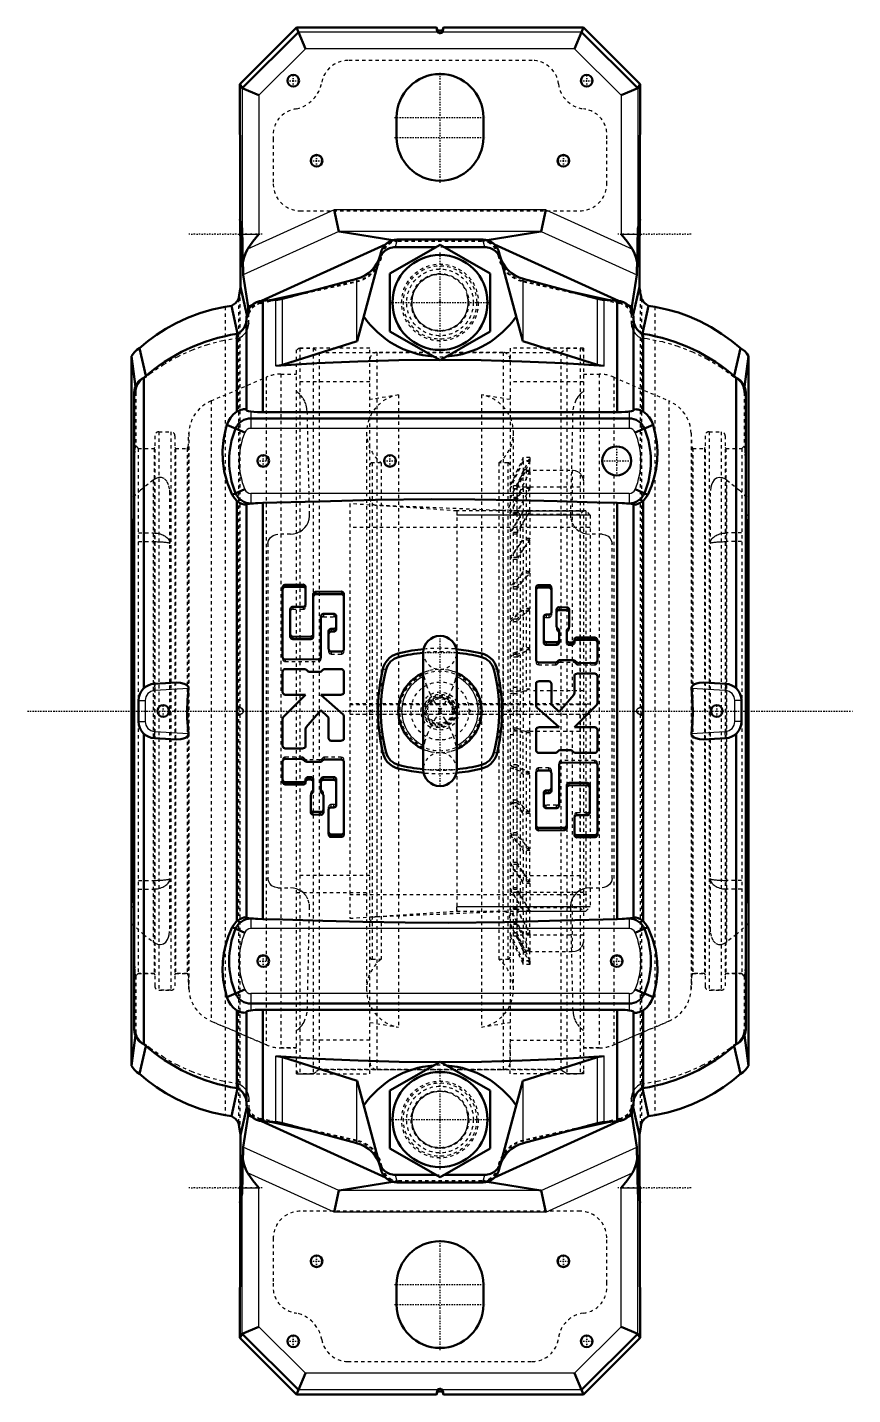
# Model space of a CAD drawing. Header units: millimetres. Extents: x -124 to 124, y -205 to 205.
import ezdxf

# ---------------------------------------------------------------- set-up
doc = ezdxf.new("R2010")
doc.units = ezdxf.units.MM
doc.linetypes.add('Center', pattern=[1.5, 0.45, -0.5, 0.05, -0.5])
doc.linetypes.add('Dashed', pattern=[2, 1, -1])
for name, color, linetype, lineweight in [('2d ConnectionPoints', 7, 'Continuous', 50), ('AM_0', 7, 'Continuous', 50), ('AM_4', 3, 'Continuous', 25), ('AM_5', 3, 'Continuous', 25), ('AM_7', 7, 'Center', 25), ('AM_9', 6, 'Dashed', 25)]:
    doc.layers.add(name, color=color, linetype=linetype, lineweight=lineweight)

# ---------------------------------------------------------------- blocks, each defined once
blk = doc.blocks.new('1_SKF_MBL_24_0_in_SKFSNL5246201224KH3024_4')
at = {"layer": 'AM_9'}
for p, q in [((24.96, 76), (21, 67.5)), ((21, 66.51), (24.96, 75.01)), ((21, 66.65), (24.96, 74.92)), ((23, 67.5), (26.96, 76)), ((26.96, 75.01), (23, 66.51)), ((26.96, 74.92), (23, 66.65)), ((26.96, 76), (24.96, 76)), ((24.96, 75.01), (24.96, 76)), ((26.96, 75.01), (24.96, 75.01)), ((26.96, 74.92), (24.96, 74.92)), ((24.96, 74.92), (24.96, 71.97)), ((26.96, 76), (26.96, 75.01)), ((26.96, 71.97), (26.96, 74.92)), ((23.41, 72.66), (21, 67.5)), ((24.96, 71.97), (21, 63.7)), ((24.96, 71.79), (21, 63.98)), ((25.41, 72.66), (23, 67.5)), ((23, 63.7), (26.96, 71.97)), ((23, 63.98), (26.96, 71.79)), ((26.96, 71.97), (24.96, 71.97)), ((24.96, 66.97), (24.96, 71.79)), ((26.96, 71.79), (24.96, 71.79)), ((26.96, 71.79), (26.96, 66.97)), ((23, 67.5), (21, 67.5)), ((21, 59.16), (24.96, 66.97)), ((21, 59.57), (24.96, 66.71)), ((23, 66.65), (21, 66.65)), ((23, 66.51), (21, 66.51)), ((23, 67.5), (23, -67.5)), ((26.96, 66.97), (23, 59.16)), ((26.96, 66.71), (23, 59.57)), ((26.96, 66.97), (24.96, 66.97)), ((26.96, 66.71), (24.96, 66.71)), ((24.96, 66.71), (24.96, 60.14)), ((26.96, 60.14), (26.96, 66.71)), ((23, 63.98), (21, 63.98)), ((23, 63.7), (21, 63.7)), ((24.96, 60.14), (21, 53)), ((23, 60), (21, 60)), ((24.96, 59.8), (21, 53.53)), ((23, 59.57), (21, 59.57)), ((23, 59.16), (21, 59.16)), ((23, 53), (26.96, 60.14)), ((23, 53.53), (26.96, 59.8)), ((26.96, 60.14), (24.96, 60.14)), ((24.96, 51.68), (24.96, 59.8)), ((26.96, 59.8), (24.96, 59.8)), ((26.96, 59.8), (26.96, 51.68)), ((23, 53.53), (21, 53.53)), ((23, 53), (21, 53)), ((21, 45.4), (24.96, 51.68)), ((21, 46.03), (24.96, 51.27)), ((26.96, 51.68), (23, 45.4)), ((26.96, 51.27), (23, 46.03)), ((26.96, 51.68), (24.96, 51.68)), ((26.96, 51.27), (24.96, 51.27)), ((24.96, 51.27), (24.96, 41.8)), ((26.96, 41.8), (26.96, 51.27)), ((23, 46.03), (21, 46.03)), ((23, 45.4), (21, 45.4)), ((24.96, 41.8), (21, 36.56)), ((24.96, 41.34), (21, 37.28)), ((23, 36.56), (26.96, 41.8)), ((23, 37.28), (26.96, 41.34)), ((26.96, 41.8), (24.96, 41.8)), ((24.96, 30.78), (24.96, 41.34)), ((26.96, 41.34), (24.96, 41.34)), ((26.96, 41.34), (26.96, 30.78)), ((23, 37.28), (21, 37.28)), ((23, 36.56), (21, 36.56)), ((21, 26.72), (24.96, 30.78)), ((21, 27.51), (24.96, 30.28)), ((26.96, 30.78), (23, 26.72)), ((26.96, 30.28), (23, 27.51)), ((26.96, 30.78), (24.96, 30.78)), ((26.96, 30.28), (24.96, 30.28)), ((24.96, 30.28), (24.96, 18.93)), ((26.96, 18.93), (26.96, 30.28)), ((23, 27.51), (21, 27.51)), ((23, 26.72), (21, 26.72)), ((24.96, 18.93), (21, 16.16)), ((24.96, 18.39), (21, 16.98)), ((23, 16.98), (21, 16.98)), ((23, 16.16), (26.96, 18.93)), ((23, 16.98), (26.96, 18.39)), ((26.96, 18.93), (24.96, 18.93)), ((24.96, 6.55), (24.96, 18.39)), ((26.96, 18.39), (24.96, 18.39)), ((26.96, 18.39), (26.96, 6.55)), ((23, 16.16), (21, 16.16)), ((23, 7), (21, 7)), ((21, 5.15), (24.96, 6.55)), ((21, 6), (26.96, 6)), ((23, 5.15), (21, 5.15)), ((26.96, 6.55), (23, 5.15)), ((26.96, 6.55), (24.96, 6.55)), ((24.96, 6), (24.96, -6)), ((26.96, -6), (26.96, 6)), ((24.96, -6.55), (21, -5.15)), ((23, -5.15), (21, -5.15)), ((26.96, -6), (21, -6)), ((21, -7), (23, -7)), ((23, -5.15), (26.96, -6.55)), ((24.96, -18.39), (24.96, -6.55)), ((26.96, -6.55), (24.96, -6.55)), ((26.96, -6.55), (26.96, -18.39)), ((23, -16.16), (21, -16.16)), ((21, -16.16), (24.96, -18.93)), ((26.96, -18.93), (23, -16.16)), ((23, -16.98), (21, -16.98)), ((21, -16.98), (24.96, -18.39)), ((26.96, -18.39), (23, -16.98)), ((26.96, -18.39), (24.96, -18.39)), ((24.96, -18.93), (24.96, -30.28)), ((26.96, -18.93), (24.96, -18.93)), ((26.96, -30.28), (26.96, -18.93)), ((23, -26.72), (21, -26.72)), ((24.96, -30.78), (21, -26.72)), ((23, -27.51), (21, -27.51)), ((24.96, -30.28), (21, -27.51)), ((23, -26.72), (26.96, -30.78)), ((23, -27.51), (26.96, -30.28)), ((26.96, -30.28), (24.96, -30.28)), ((24.96, -41.34), (24.96, -30.78)), ((26.96, -30.78), (24.96, -30.78)), ((26.96, -30.78), (26.96, -41.34)), ((23, -36.56), (21, -36.56)), ((21, -36.56), (24.96, -41.8)), ((26.96, -41.8), (23, -36.56)), ((23, -37.28), (21, -37.28)), ((21, -37.28), (24.96, -41.34)), ((26.96, -41.34), (23, -37.28)), ((26.96, -41.34), (24.96, -41.34)), ((24.96, -41.8), (24.96, -51.27)), ((26.96, -41.8), (24.96, -41.8)), ((26.96, -51.27), (26.96, -41.8)), ((23, -45.4), (21, -45.4)), ((24.96, -51.68), (21, -45.4)), ((23, -46.03), (21, -46.03)), ((24.96, -51.27), (21, -46.03)), ((23, -45.4), (26.96, -51.68)), ((23, -46.03), (26.96, -51.27)), ((21, -53), (24.96, -60.14)), ((23, -53), (21, -53)), ((26.96, -60.14), (23, -53)), ((26.96, -51.27), (24.96, -51.27)), ((26.96, -51.68), (24.96, -51.68)), ((24.96, -59.8), (24.96, -51.68)), ((26.96, -51.68), (26.96, -59.8)), ((23, -53.53), (21, -53.53)), ((21, -53.53), (24.96, -59.8)), ((26.96, -59.8), (23, -53.53)), ((24.96, -66.97), (21, -59.16)), ((23, -59.16), (21, -59.16)), ((23, -59.57), (21, -59.57)), ((24.96, -66.71), (21, -59.57)), ((21, -60), (23, -60)), ((23, -59.16), (26.96, -66.97)), ((23, -59.57), (26.96, -66.71)), ((26.96, -59.8), (24.96, -59.8)), ((26.96, -60.14), (24.96, -60.14)), ((24.96, -60.14), (24.96, -66.71)), ((26.96, -66.71), (26.96, -60.14)), ((21, -63.7), (24.96, -71.97)), ((23, -63.7), (21, -63.7)), ((23, -63.98), (21, -63.98)), ((21, -63.98), (24.96, -71.79)), ((26.96, -71.97), (23, -63.7)), ((26.96, -71.79), (23, -63.98)), ((23, -66.51), (21, -66.51)), ((24.96, -75.01), (21, -66.51)), ((23, -66.65), (21, -66.65)), ((24.96, -74.92), (21, -66.65)), ((21, -67.5), (24.96, -76)), ((21, -67.5), (23.41, -72.66)), ((23, -67.5), (21, -67.5)), ((23, -66.51), (26.96, -75.01)), ((23, -66.65), (26.96, -74.92)), ((23, -67.5), (26.96, -76)), ((25.41, -72.66), (23, -67.5)), ((26.96, -66.71), (24.96, -66.71)), ((26.96, -66.97), (24.96, -66.97)), ((24.96, -71.79), (24.96, -66.97)), ((26.96, -66.97), (26.96, -71.79)), ((26.96, -71.79), (24.96, -71.79)), ((26.96, -71.97), (24.96, -71.97)), ((24.96, -71.97), (24.96, -74.92)), ((26.96, -74.92), (26.96, -71.97)), ((26.96, -74.92), (24.96, -74.92)), ((26.96, -75.01), (24.96, -75.01)), ((24.96, -76), (24.96, -75.01)), ((26.96, -76), (24.96, -76)), ((26.96, -75.01), (26.96, -76))]:
    blk.add_line(p, q, dxfattribs=at)
blk = doc.blocks.new('2_SKF_KML_24_0_in_SKFSNL5246201224KH3024_4')
at = {"layer": 'AM_5'}
for p, q in [((23, 60), (43, 60)), ((23, -60), (43, -60))]:
    blk.add_line(p, q, dxfattribs=at)
at = {"layer": 'AM_9'}
for p, q in [((23.01, 67.25), (25.89, 72.25)), ((25.89, 72.25), (39.67, 72.25)), ((25.89, 72.25), (25.89, 6)), ((39.67, 72.25), (39.67, 6)), ((23, 67.25), (43, 67.25)), ((23, 67.25), (23, 6)), ((24.08, 58.92), (23, 60)), ((41.92, 58.92), (24.08, 58.92)), ((24.08, 58.92), (24.08, -58.92)), ((43, 60), (41.92, 58.92)), ((41.92, 58.92), (41.92, -58.92)), ((23.01, 6), (23, 5.79)), ((43, 6), (26.96, 6)), ((23, -5.79), (23.01, -6)), ((23, -6), (23, -67.25)), ((25.89, -6), (25.89, -72.25)), ((26.96, -6), (43, -6)), ((39.67, -6), (39.67, -72.25)), ((23, -60), (24.08, -58.92)), ((24.08, -58.92), (41.92, -58.92)), ((41.92, -58.92), (43, -60)), ((43, -67.25), (23, -67.25)), ((25.89, -72.25), (23.01, -67.25)), ((39.67, -72.25), (25.89, -72.25))]:
    blk.add_line(p, q, dxfattribs=at)
for points in [[(39.67, 72.25), (39.9, 72.24), (40.58, 72.12), (41.59, 71.64), (42.38, 70.85), (42.87, 69.84), (43, 68.91)], [(43, -68.91), (42.85, -69.89), (42.34, -70.9), (41.53, -71.68), (40.51, -72.14), (39.67, -72.25)]]:
    blk.add_lwpolyline(points, dxfattribs=at)
blk = doc.blocks.new('3_H_3024_sleeve_h_0_in_SKFSNL5246201224KH3024_4')
at = {"layer": 'AM_5'}
for p, q in [((5, 60), (5, 58.77)), ((45, 58.77), (5, 58.77)), ((45, -58.77), (5, -58.77)), ((5, -60), (5, -58.77))]:
    blk.add_line(p, q, dxfattribs=at)
at = {"layer": 'AM_9'}
for p, q in [((5, 60), (-27, 62.17)), ((-27, 62.17), (-27, -62.17)), ((43.77, 60), (5, 60)), ((5, 60), (5, 17.5)), ((45, 58.77), (43.77, 60)), ((43.77, 60), (43.77, -60)), ((45, 58.77), (45, -58.77)), ((45, 55), (-27, 55)), ((43.77, 2.09), (-27, 2.17)), ((-27, 1.92), (45, 1.92)), ((45, 2.05), (43.77, 2.09)), ((-27, -0.96), (45, -0.96)), ((43.77, -1.05), (-27, -1.08)), ((45, -1.03), (43.77, -1.05)), ((5, -17.5), (5, -60)), ((-27, -55), (45, -55)), ((-27, -62.17), (5, -60)), ((5, -60), (43.77, -60)), ((43.77, -60), (45, -58.77))]:
    blk.add_line(p, q, dxfattribs=at)
blk = doc.blocks.new('4_FRB_22_215_location_rng_1_0_in_SKFSNL5246201224KH3024_4')
at = {"layer": 'AM_9'}
for p, q in [((43, 108.75), (21, 108.75)), ((21, 108.75), (21, -54.375)), ((43, 108.75), (43, -54.375)), ((43, 98.75), (21, 98.75)), ((21, -49.375), (43, -49.375)), ((43, -54.375), (21, -54.375)), ((21, -108.75), (21, -98.75)), ((21, -98.75), (43, -98.75)), ((43, -108.75), (21, -108.75)), ((43, -107.75), (43, -108.75))]:
    blk.add_line(p, q, dxfattribs=at)
blk = doc.blocks.new('5_FRB_22_215_location_rng_2_0_in_SKFSNL5246201224KH3024_4')
at = {"layer": 'AM_9'}
for p, q in [((-43, -108.75), (-43, 108.75)), ((-21, 108.75), (-43, 108.75)), ((-21, -108.75), (-21, 108.75)), ((-21, 98.75), (-43, 98.75)), ((-21, -49.375), (-43, -49.375)), ((-43, -54.375), (-21, -54.375)), ((-21, -98.75), (-43, -98.75)), ((-43, -108.75), (-21, -108.75))]:
    blk.add_line(p, q, dxfattribs=at)
blk = doc.blocks.new('6_1224_KM_simple_0_in_SKFSNL5246201224KH3024_4')
at = {"layer": 'AM_9'}
for p, q in [((-18.9, 107.5), (-18.9, -107.5)), ((18.9, 107.5), (-18.9, 107.5)), ((18.9, 107.5), (18.9, -107.5)), ((-12.4, 94.81), (-21, 93.37)), ((-12.4, 94.81), (-12.4, -94.81)), ((12.4, 94.81), (12.4, -94.81)), ((21, 93.37), (12.4, 94.81)), ((-22.01, 83.46), (-22.01, -83.46)), ((22.01, -83.46), (22.01, 83.46)), ((-20.3, 74.45), (-20.3, -74.45)), ((-17.66, 74.45), (-20.3, 74.45)), ((-17.66, 74.45), (-17.66, -74.45)), ((20.3, 74.45), (17.66, 74.45)), ((17.66, 74.45), (17.66, -74.45)), ((20.3, 74.45), (20.3, -74.45)), ((18.81, 60.09), (-18.99, 61.67)), ((-18.99, 61.67), (-18.99, -61.67)), ((18.81, 60.09), (18.81, -60.09)), ((21, -54.38), (21, -105.4)), ((-18.99, -61.67), (18.81, -60.09)), ((-20.3, -74.45), (-17.66, -74.45)), ((17.66, -74.45), (20.3, -74.45)), ((-21, -93.37), (-12.4, -94.81)), ((12.4, -94.81), (21, -93.37)), ((-18.9, -107.5), (18.9, -107.5))]:
    blk.add_line(p, q, dxfattribs=at)
for centre, radius, start, end in [((-18.9, 105.4), 2.1, 90, 180), ((18.9, 105.4), 2.1, 360, 90), ((-10.5, 83.46), 11.51, 99.4996, 231.5166), ((10.5, 83.46), 11.51, 308.4834, 80.5004), ((-20.3, 73.75), 0.7, 90, 180), ((20.3, 73.75), 0.7, 0, 90), ((-18.9, 63.76), 2.1, 180, 267.6141), ((18.9, 62.19), 2.1, 267.6141, 0), ((18.9, -62.19), 2.1, 0, 92.3859), ((-18.9, -63.76), 2.1, 92.3859, 180), ((-20.3, -73.75), 0.7, 180, 270), ((20.3, -73.75), 0.7, 270, 360), ((-10.5, -83.46), 11.51, 128.4834, 260.5004), ((10.5, -83.46), 11.51, 279.4996, 51.5166), ((-18.9, -105.4), 2.1, 180, 270), ((18.9, -105.4), 2.1, 270, 0)]:
    blk.add_arc(centre, radius, start, end, dxfattribs=at)
blk = doc.blocks.new('7_M_10_ebolt_001_0_in_SKFSNL5246201224KH3024_4')
at = {"layer": 'AM_0'}
for p, q in [((-5, 17.5), (-5, -17.5)), ((5, -17.5), (5, 17.5))]:
    blk.add_line(p, q, dxfattribs=at)
for centre, radius, start, end in [((0, 17.5), 5, 360, 180), ((0, 0), 12.5, 113.5567, 246.4433), ((0, 0), 12.5, 293.5567, 66.4433), ((0, -17.5), 5, 180, 0)]:
    blk.add_arc(centre, radius, start, end, dxfattribs=at)
at = {"layer": 'AM_4'}
for start, end in [(115.7715, 244.2285), (295.7715, 64.2285)]:
    blk.add_arc((0, 0), 11.5, start, end, dxfattribs=at)
at = {"layer": 'AM_7'}
for p, q in [((0, -22.75), (0, 22.75)), ((-5.25, 17.5), (5.25, 17.5)), ((-5.25, -17.5), (5.25, -17.5))]:
    blk.add_line(p, q, dxfattribs=at)
at = {"layer": 'AM_9'}
for p, q in [((-5, 11.4), (-5, 11.46)), ((5, 11.46), (5, 11.4)), ((-5, -11.46), (-5, -11.4)), ((5, -11.4), (5, -11.46))]:
    blk.add_line(p, q, dxfattribs=at)
for points in [[(5, 11.46), (4.9, 11.5), (4.65, 11.6), (4.33, 11.73), (3.88, 11.88), (3.33, 12.05), (2.66, 12.21), (1.19, 12.44), (-0.44, 12.49), (-2.03, 12.33), (-3.39, 12.03), (-4.35, 11.72), (-4.87, 11.51), (-5, 11.46)], [(-4.85, 10.43), (-4.88, 10.61), (-4.94, 10.95), (-4.98, 11.21), (-5, 11.39), (-5, 11.4)], [(-4.85, 10.43), (-4.84, 10.39), (-4.17, 7.8), (-3.09, 5.28), (-1.62, 2.61), (-0.01, 0.02), (0, 0)], [(0, 0), (0.01, 0.02), (1.34, 2.14), (2.59, 4.31), (3.69, 6.58), (4.54, 8.99), (4.85, 10.43)], [(5, 11.4), (5, 11.4), (4.98, 11.24), (4.95, 10.99), (4.89, 10.67), (4.85, 10.43)], [(0, 0), (-0.01, -0.02), (-1.34, -2.14), (-2.59, -4.31), (-3.69, -6.58), (-4.54, -8.99), (-4.85, -10.43)], [(4.85, -10.43), (4.84, -10.39), (4.17, -7.8), (3.09, -5.28), (1.62, -2.61), (0.01, -0.02), (0, 0)], [(-5, -11.4), (-5, -11.4), (-4.98, -11.24), (-4.95, -10.99), (-4.89, -10.67), (-4.85, -10.43)], [(-5, -11.46), (-4.9, -11.5), (-4.65, -11.6), (-4.33, -11.73), (-3.88, -11.88), (-3.33, -12.05), (-2.66, -12.21), (-1.19, -12.44), (0.44, -12.49), (2.03, -12.33), (3.39, -12.03), (4.35, -11.72), (4.87, -11.51), (5, -11.46)], [(4.85, -10.43), (4.88, -10.61), (4.94, -10.95), (4.98, -11.21), (5, -11.39), (5, -11.4)]]:
    blk.add_lwpolyline(points, dxfattribs=at)
for radius in [12, 8.7, 5.7, 5, 4.7, 4.3, 4.05, 3.7]:
    blk.add_circle((0, 0), radius, dxfattribs=at)
for centre, radius, start, end in [((0, 17.5), 5, 180, 0), ((0, 0), 11.5, 114.9363, 115.7715), ((0, 0), 11.5, 64.2285, 65.0637), ((0, 0), 11.5, 244.2285, 245.0637), ((0, 0), 11.5, 294.9363, 295.7715), ((0, -17.5), 5, 0, 180)]:
    blk.add_arc(centre, radius, start, end, dxfattribs=at)
blk = doc.blocks.new('8_M_20x110_20x110_001_1_0_in_SKFSNL5246201224KH3024_4')
at = {"layer": 'AM_0'}
for p, q in [((-15, 131.16), (0, 139.82)), ((0, 139.82), (15, 131.16)), ((-15, 113.84), (-15, 131.16)), ((15, 131.16), (15, 113.84)), ((0, 105.18), (-15, 113.84)), ((15, 113.84), (0, 105.18))]:
    blk.add_line(p, q, dxfattribs=at)
blk.add_circle((0, 122.5), 14.25, dxfattribs=at)
at = {"layer": 'AM_5'}
blk.add_arc((0, 122.5), 8.47, 75, 15, dxfattribs=at)
at = {"layer": 'AM_7'}
for p, q in [((0, 107.54), (0, 137.46)), ((-14.96, 122.5), (14.96, 122.5))]:
    blk.add_line(p, q, dxfattribs=at)
at = {"layer": 'AM_9'}
for radius in [10, 8.47]:
    blk.add_circle((0, 122.5), radius, dxfattribs=at)
blk = doc.blocks.new('9_M_20x110_20x110_001_2_0_in_SKFSNL5246201224KH3024_4')
at = {"layer": 'AM_0'}
for p, q in [((-15, -113.84), (0, -105.18)), ((0, -105.18), (15, -113.84)), ((-15, -131.16), (-15, -113.84)), ((15, -113.84), (15, -131.16)), ((0, -139.82), (-15, -131.16)), ((15, -131.16), (0, -139.82))]:
    blk.add_line(p, q, dxfattribs=at)
blk.add_circle((0, -122.5), 14.25, dxfattribs=at)
at = {"layer": 'AM_5'}
blk.add_arc((0, -122.5), 8.47, 75, 15, dxfattribs=at)
at = {"layer": 'AM_7'}
for p, q in [((0, -137.46), (0, -107.54)), ((-14.96, -122.5), (14.96, -122.5))]:
    blk.add_line(p, q, dxfattribs=at)
at = {"layer": 'AM_9'}
for radius in [10, 8.47]:
    blk.add_circle((0, -122.5), radius, dxfattribs=at)
blk = doc.blocks.new('10_SNL_524_620_CAP_0_in_SKFSNL5246201224KH3024_4')
at = {"layer": 'AM_0'}
for p, q in [((12.81, 141.35), (-12.81, 141.35)), ((-24.8, 110.94), (-17.64, 137.64)), ((-1.26, 139.09), (-13.42, 139.09)), ((13.42, 139.09), (1.26, 139.09)), ((17.64, 137.64), (24.8, 110.94)), ((-24.99, 129.55), (-47.22, 123.59)), ((47.22, 123.59), (24.99, 129.55)), ((-53.16, 89.56), (-53.16, 123.01)), ((53.16, 89.56), (53.16, 123.01)), ((-58, 118), (-58, 90.19)), ((58.01, 90.23), (58.01, 118)), ((-60.88, 89.78), (-60.88, 113.09)), ((-47.22, 103.85), (-24.8, 110.94)), ((24.8, 110.94), (47.22, 103.85)), ((60.88, 89.78), (60.88, 113.09)), ((-88.82, 6.81), (-88.82, 99.94)), ((88.82, 6.81), (88.82, 99.94)), ((-91.7, -95.54), (-91.7, 95.54)), ((91.7, -95.54), (91.7, 95.54)), ((56.71, 87.75), (-56.71, 87.75)), ((-53.16, 89.56), (53.16, 89.56)), ((-58.53, 83.53), (-63.9, 85.81)), ((58.53, 83.53), (63.9, 85.81)), ((-62.33, 64.86), (-58.53, 66.47)), ((62.33, 64.86), (58.53, 66.47)), ((-60.88, -62.98), (-60.88, 62.98)), ((-58, 62.03), (-58, -62)), ((-55.93, 62.25), (-56.71, 62.25)), ((-55.93, 62.25), (-56.71, 62.18)), ((-53.16, -62.42), (-53.16, 62.42)), ((53.16, -62.42), (53.16, 62.42)), ((56.71, 62.25), (55.93, 62.25)), ((56.71, 62.18), (55.93, 62.25)), ((58.01, -62.03), (58.01, 62)), ((60.88, -62.98), (60.88, 62.98)), ((-47.19, 16.15), (-47.19, 37.09)), ((-46.42, 37.83), (-41.06, 37.9)), ((-41.06, 37.23), (-46.42, 37.23)), ((-40.3, 37.18), (-40.3, 32.02)), ((28.8, 15.34), (28.8, 37.06)), ((29.57, 37.78), (32.63, 37.76)), ((32.63, 36.99), (29.57, 36.99)), ((33.4, 37.02), (33.4, 29.63)), ((-38, 35), (-38, 22.3)), ((-37.23, 35.74), (-29.57, 35.81)), ((-29.57, 34.99), (-37.23, 34.99)), ((-28.8, 35.09), (-28.8, 18.63)), ((-44.89, 30.48), (-44.89, 22.3)), ((-41.06, 31.27), (-44.13, 31.23)), ((-31.87, 29.14), (-34.93, 29.11)), ((32.63, 28.89), (31.87, 28.9)), ((34.93, 25.44), (34.93, 30.36)), ((35.7, 31.09), (38, 31.07)), ((38, 30.28), (35.7, 30.28)), ((38.76, 30.32), (38.76, 25.4)), ((-35.7, 28.35), (-35.7, 16.28)), ((-32.63, 24.64), (-31.87, 24.65)), ((-31.1, 28.4), (-31.1, 24.54)), ((31.1, 28.16), (31.1, 20.57)), ((35.47, 24.6), (35.16, 24.91)), ((38.54, 24.88), (38.22, 24.57)), ((-44.13, 22.26), (-38.76, 22.32)), ((-38.76, 21.55), (-44.13, 21.55)), ((-33.4, 18.59), (-33.4, 23.88)), ((-31.87, 23.79), (-32.63, 23.79)), ((31.87, 20.64), (34.93, 20.61)), ((35.7, 24.06), (35.7, 20.57)), ((38, 24.04), (38, 20.57)), ((38.76, 20.57), (39.53, 20.56)), ((40.3, 21.31), (40.3, 20.57)), ((41.06, 22.06), (46.42, 21.99)), ((46.42, 21.32), (41.06, 21.32)), ((47.19, 21.23), (47.19, 15.14)), ((-29.57, 17.86), (-32.63, 17.84)), ((34.93, 19.83), (31.87, 19.83)), ((39.53, 19.83), (38.76, 19.83)), ((-36.46, 15.51), (-46.42, 15.4)), ((-46.42, 12.55), (-40.61, 12.55)), ((-40.07, 12.33), (-39.75, 12.01)), ((-35.47, 12.01), (-35.16, 12.33)), ((-34.62, 12.55), (-29.57, 12.55)), ((34.62, 14.53), (29.57, 14.57)), ((35.47, 15.06), (35.16, 14.74)), ((39.98, 15.23), (36.02, 15.28)), ((40.84, 14.68), (40.52, 15)), ((46.42, 14.39), (41.38, 14.45)), ((-85.66, 8.15), (-79.07, 8.5)), ((-47.19, 5.66), (-47.19, 11.78)), ((-39.21, 11.78), (-36.02, 11.78)), ((-28.8, 11.78), (-28.8, 5.66)), ((29.57, 8.9), (32.63, 8.9)), ((40.3, 5.35), (40.3, 10.43)), ((41.06, 11.2), (46.42, 11.2)), ((47.19, 10.43), (47.19, 2.32)), ((79.07, 8.5), (85.66, 8.15)), ((-46.97, -1.78), (-40.3, 4.89)), ((-40.3, 4.89), (-46.42, 4.89)), ((-29.57, 4.89), (-35.7, 4.89)), ((-35.7, 4.89), (-29.06, -1.01)), ((28.8, 1.58), (28.8, 8.13)), ((33.4, 8.13), (33.4, 2.32)), ((35.7, -0.29), (40.11, 4.85)), ((-90.4, -3.16), (-90.4, 3.16)), ((-35.7, 0.29), (-40.11, -4.85)), ((-33.62, -1.78), (-35.7, 0.29)), ((35.7, -4.89), (29.06, 1.01)), ((33.62, 1.78), (35.7, -0.29)), ((46.97, 1.78), (40.3, -4.89)), ((90.4, 3.16), (90.4, -3.16)), ((-47.19, -10.43), (-47.19, -2.32)), ((-33.4, -8.13), (-33.4, -2.32)), ((-28.8, -1.58), (-28.8, -8.13)), ((-88.82, -99.94), (-88.82, -6.81)), ((-79.07, -8.5), (-85.66, -8.15)), ((-40.3, -5.35), (-40.3, -10.43)), ((28.8, -11.78), (28.8, -5.66)), ((29.57, -4.89), (35.7, -4.89)), ((40.3, -4.89), (46.42, -4.89)), ((47.19, -5.66), (47.19, -11.78)), ((85.66, -8.15), (79.07, -8.5)), ((88.82, -99.94), (88.82, -6.81)), ((-41.06, -11.2), (-46.42, -11.2)), ((-29.57, -8.9), (-32.63, -8.9)), ((35.47, -12.01), (35.16, -12.33)), ((39.21, -11.78), (36.02, -11.78)), ((40.07, -12.33), (39.75, -12.01)), ((-47.19, -21.23), (-47.19, -15.14)), ((-46.42, -14.39), (-41.38, -14.45)), ((-40.84, -14.68), (-40.52, -15)), ((-39.98, -15.23), (-36.02, -15.28)), ((-35.47, -15.06), (-35.16, -14.74)), ((-34.62, -14.53), (-29.57, -14.57)), ((-28.8, -15.34), (-28.8, -37.06)), ((34.62, -12.55), (29.57, -12.55)), ((35.7, -28.35), (35.7, -16.28)), ((36.46, -15.51), (46.42, -15.4)), ((46.42, -12.55), (40.61, -12.55)), ((47.19, -16.15), (47.19, -37.09)), ((-39.53, -19.83), (-38.76, -19.83)), ((-34.93, -19.83), (-31.87, -19.83)), ((28.8, -35.09), (28.8, -18.63)), ((29.57, -17.86), (32.63, -17.84)), ((33.4, -18.59), (33.4, -23.88)), ((-46.42, -21.32), (-41.06, -21.32)), ((-41.06, -22.06), (-46.42, -21.99)), ((-40.3, -21.31), (-40.3, -20.57)), ((-38.76, -20.57), (-39.53, -20.56)), ((-38.54, -24.88), (-38.22, -24.57)), ((-38, -24.04), (-38, -20.57)), ((-35.7, -24.06), (-35.7, -20.57)), ((-35.47, -24.6), (-35.16, -24.91)), ((-31.87, -20.64), (-34.93, -20.61)), ((-31.1, -28.16), (-31.1, -20.57)), ((31.1, -28.4), (31.1, -24.54)), ((31.87, -23.79), (32.63, -23.79)), ((38, -35), (38, -22.3)), ((38.76, -21.55), (44.13, -21.55)), ((44.13, -22.26), (38.76, -22.32)), ((44.89, -30.48), (44.89, -22.3)), ((-38.76, -30.32), (-38.76, -25.4)), ((-34.93, -25.44), (-34.93, -30.36)), ((32.63, -24.64), (31.87, -24.65)), ((-38, -30.28), (-35.7, -30.28)), ((-35.7, -31.09), (-38, -31.07)), ((-33.4, -37.02), (-33.4, -29.63)), ((-32.63, -28.89), (-31.87, -28.9)), ((31.87, -29.14), (34.93, -29.11)), ((40.3, -37.18), (40.3, -32.02)), ((41.06, -31.27), (44.13, -31.23)), ((29.57, -34.99), (37.23, -34.99)), ((37.23, -35.74), (29.57, -35.81)), ((-32.63, -36.99), (-29.57, -36.99)), ((-29.57, -37.78), (-32.63, -37.76)), ((41.06, -37.23), (46.42, -37.23)), ((46.42, -37.83), (41.06, -37.9)), ((-58.53, -66.47), (-62.33, -64.86)), ((-56.71, -62.18), (-55.93, -62.25)), ((-55.93, -62.25), (-56.71, -62.25)), ((55.93, -62.25), (56.71, -62.18)), ((56.71, -62.25), (55.93, -62.25)), ((58.53, -66.47), (62.33, -64.86)), ((-63.9, -85.81), (-58.53, -83.53)), ((63.9, -85.81), (58.53, -83.53)), ((-60.88, -113.09), (-60.88, -89.78)), ((56.71, -87.75), (-56.71, -87.75)), ((-53.16, -123.01), (-53.16, -89.56)), ((53.16, -89.56), (-53.16, -89.56)), ((53.16, -123.01), (53.16, -89.56)), ((58.01, -118.01), (58.01, -90.19)), ((60.88, -113.09), (60.88, -89.78)), ((-58, -90.23), (-58, -118.01)), ((-24.8, -110.94), (-47.22, -103.85)), ((47.22, -103.85), (24.8, -110.94)), ((-17.64, -137.64), (-24.8, -110.94)), ((24.8, -110.94), (17.64, -137.64)), ((-24.99, -129.55), (-47.22, -123.59)), ((47.22, -123.59), (24.99, -129.55)), ((-13.42, -139.09), (-1.26, -139.09)), ((1.26, -139.09), (13.42, -139.09)), ((-12.81, -141.35), (12.81, -141.35))]:
    blk.add_line(p, q, dxfattribs=at)
for points in [[(-17.64, 137.64), (-17.51, 138.06), (-17.35, 138.46), (-17.14, 138.85), (-16.91, 139.22), (-16.64, 139.56), (-16.35, 139.88), (-16.03, 140.18), (-15.68, 140.44), (-15.31, 140.68), (-14.93, 140.88), (-14.52, 141.05), (-14.11, 141.18), (-13.68, 141.27), (-13.25, 141.33), (-12.81, 141.35), (-12.81, 141.35)], [(12.81, 141.35), (13.25, 141.33), (13.68, 141.27), (14.11, 141.18), (14.52, 141.05), (14.93, 140.88), (15.31, 140.68), (15.68, 140.45), (16.03, 140.18), (16.35, 139.88), (16.64, 139.56), (16.91, 139.22), (17.14, 138.85), (17.35, 138.46), (17.51, 138.06), (17.64, 137.64), (17.64, 137.64)], [(-13.42, 139.09), (-13.85, 139.08), (-14.29, 139.02), (-14.71, 138.92), (-15.13, 138.79), (-15.53, 138.63), (-15.92, 138.42), (-16.29, 138.19), (-16.63, 137.92), (-16.95, 137.63), (-17.25, 137.31), (-17.51, 136.96), (-17.75, 136.59), (-17.95, 136.21), (-18.12, 135.8), (-18.25, 135.39), (-18.25, 135.39)], [(18.25, 135.39), (18.12, 135.8), (17.95, 136.21), (17.75, 136.59), (17.51, 136.96), (17.25, 137.31), (16.95, 137.63), (16.63, 137.92), (16.29, 138.19), (15.92, 138.42), (15.53, 138.63), (15.13, 138.79), (14.71, 138.92), (14.29, 139.02), (13.85, 139.08), (13.42, 139.09), (13.42, 139.09)], [(-49.19, 103.47), (-36.91, 104.26), (-24.63, 104.83), (-12.32, 105.17), (-0.17, 105.28)], [(-49.19, 103.47), (-48.15, 103.61), (-47.22, 103.85)], [(0.17, 105.28), (12.3, 105.17), (24.59, 104.83), (36.9, 104.26), (49.19, 103.47)], [(47.22, 103.85), (48.15, 103.61), (49.19, 103.47)], [(-58, 90.24), (-58.1, 90.36), (-58.47, 90.46), (-58.88, 90.46), (-59.24, 90.41), (-59.7, 90.3), (-60.15, 90.14), (-60.66, 89.9), (-60.88, 89.78)], [(60.88, 89.78), (60.41, 90.03), (59.98, 90.21), (59.43, 90.37), (59.04, 90.44), (58.73, 90.46), (58.28, 90.43), (58.05, 90.33), (58, 90.23)], [(-63.9, 85.81), (-63.47, 86.86), (-62.85, 87.89), (-62.01, 88.87), (-60.88, 89.78)], [(-58, 90.18), (-57.87, 90.02), (-57.47, 89.91), (-56.71, 89.79)], [(-56.71, 89.79), (-55.82, 89.68), (-54.7, 89.6), (-53.63, 89.56), (-53.16, 89.56)], [(53.16, 89.56), (53.33, 89.56), (54.4, 89.59), (55.55, 89.66), (56.19, 89.72), (56.71, 89.79)], [(56.71, 89.79), (57.38, 89.9), (57.8, 89.99), (58, 90.18)], [(60.88, 89.78), (61.89, 88.99), (62.72, 88.07), (63.41, 86.97), (63.9, 85.81)], [(-62.31, 64.86), (-63.74, 68.31), (-64.68, 71.83), (-65.12, 74.97), (-65.2, 78.07), (-64.93, 81.2), (-64.33, 84.24), (-63.88, 85.8)], [(63.88, 85.8), (64.56, 83.26), (65.01, 80.64), (65.2, 77.9), (65.13, 75.11), (64.82, 72.58), (64.26, 70.04), (63.43, 67.44), (62.31, 64.86)], [(-60.88, 62.98), (-61.67, 63.82), (-62.3, 64.8), (-62.33, 64.86)], [(-60.88, 62.98), (-60.13, 62.45), (-59.39, 62.1), (-58.75, 61.92), (-58.27, 61.87), (-58.06, 61.9), (-58, 61.97)], [(-56.71, 62.18), (-57.24, 62.14), (-57.64, 62.12), (-57.88, 62.09), (-58, 62.03), (-58, 61.99)], [(-53.16, 62.42), (-54.65, 62.34), (-55.31, 62.28), (-55.93, 62.25)], [(53.16, 62.42), (47.17, 62.57), (35.18, 62.9), (23.19, 63.21), (10.4, 63.43), (-2.4, 63.49), (-19.33, 63.28), (-36.25, 62.86), (-53.16, 62.42)], [(55.93, 62.25), (55.31, 62.28), (54.6, 62.34), (53.16, 62.42)], [(58, 61.99), (58, 62), (57.94, 62.07), (57.73, 62.11), (57.33, 62.13), (56.71, 62.18)], [(58, 61.97), (58.12, 61.88), (58.38, 61.87), (58.79, 61.92), (59.35, 62.08), (60, 62.38), (60.88, 62.98)], [(62.33, 64.86), (61.85, 64.07), (61.25, 63.33), (60.88, 62.98)], [(-47.19, 37.09), (-47.19, 37.11), (-47.14, 37.35), (-47.01, 37.57), (-46.81, 37.73), (-46.57, 37.82), (-46.42, 37.83)], [(-41.06, 37.9), (-40.81, 37.86), (-40.58, 37.75), (-40.41, 37.56), (-40.31, 37.34), (-40.3, 37.18)], [(28.8, 37.06), (28.81, 37.14), (28.88, 37.38), (29.03, 37.58), (29.24, 37.72), (29.49, 37.78), (29.57, 37.78)], [(32.63, 37.76), (32.89, 37.71), (33.11, 37.59), (33.28, 37.41), (33.38, 37.18), (33.4, 37.02)], [(-38, 35), (-37.99, 35.09), (-37.92, 35.32), (-37.77, 35.53), (-37.56, 35.67), (-37.31, 35.74), (-37.23, 35.74)], [(-29.57, 35.81), (-29.32, 35.78), (-29.09, 35.66), (-28.92, 35.47), (-28.82, 35.25), (-28.8, 35.09)], [(-44.89, 30.48), (-44.89, 30.49), (-44.85, 30.73), (-44.72, 30.95), (-44.53, 31.12), (-44.29, 31.21), (-44.13, 31.23)], [(-40.3, 32.02), (-40.3, 31.93), (-40.37, 31.69), (-40.52, 31.49), (-40.73, 31.34), (-40.98, 31.27), (-41.06, 31.27)], [(-35.7, 28.35), (-35.69, 28.44), (-35.62, 28.68), (-35.47, 28.89), (-35.26, 29.03), (-35.01, 29.1), (-34.93, 29.11)], [(-31.87, 29.14), (-31.61, 29.1), (-31.39, 28.98), (-31.22, 28.79), (-31.12, 28.56), (-31.1, 28.4)], [(31.1, 28.16), (31.11, 28.25), (31.18, 28.49), (31.33, 28.69), (31.54, 28.83), (31.79, 28.9), (31.87, 28.9)], [(33.4, 29.63), (33.4, 29.55), (33.32, 29.31), (33.17, 29.1), (32.96, 28.96), (32.72, 28.9), (32.63, 28.89)], [(34.93, 30.36), (34.94, 30.45), (35.01, 30.68), (35.16, 30.88), (35.37, 31.03), (35.62, 31.09), (35.7, 31.09)], [(38, 31.07), (38.25, 31.03), (38.48, 30.9), (38.65, 30.71), (38.74, 30.48), (38.76, 30.32)], [(-33.4, 23.88), (-33.4, 23.97), (-33.32, 24.21), (-33.17, 24.42), (-32.96, 24.56), (-32.72, 24.64), (-32.63, 24.64)], [(-31.1, 25.41), (-31.11, 25.32), (-31.18, 25.08), (-31.33, 24.87), (-31.54, 24.72), (-31.79, 24.65), (-31.87, 24.65)], [(35.16, 24.91), (35.01, 25.12), (34.94, 25.36), (34.93, 25.44)], [(38.76, 25.4), (38.74, 25.24), (38.64, 25), (38.54, 24.88)], [(-44.13, 22.26), (-44.38, 22.3), (-44.6, 22.42), (-44.77, 22.6), (-44.87, 22.84), (-44.89, 23)], [(-38, 23.08), (-38, 23), (-38.07, 22.75), (-38.22, 22.55), (-38.43, 22.4), (-38.68, 22.33), (-38.76, 22.32)], [(31.87, 20.64), (31.61, 20.69), (31.39, 20.81), (31.22, 21), (31.12, 21.24), (31.1, 21.4)], [(35.7, 21.36), (35.69, 21.27), (35.62, 21.03), (35.47, 20.82), (35.26, 20.68), (35.01, 20.61), (34.93, 20.61)], [(35.47, 24.6), (35.62, 24.39), (35.69, 24.15), (35.7, 24.06)], [(38, 24.04), (38.02, 24.21), (38.12, 24.44), (38.22, 24.57)], [(38.76, 20.57), (38.51, 20.62), (38.28, 20.74), (38.11, 20.93), (38.02, 21.17), (38, 21.34)], [(40.3, 21.31), (40.29, 21.22), (40.22, 20.98), (40.07, 20.77), (39.86, 20.63), (39.61, 20.57), (39.53, 20.56)], [(40.3, 21.31), (40.3, 21.34), (40.35, 21.59), (40.48, 21.8), (40.68, 21.96), (40.92, 22.05), (41.06, 22.06)], [(46.42, 21.99), (46.68, 21.94), (46.9, 21.82), (47.07, 21.63), (47.17, 21.39), (47.19, 21.23)], [(-32.63, 17.84), (-32.89, 17.88), (-33.11, 18), (-33.28, 18.19), (-33.38, 18.42), (-33.4, 18.59)], [(-28.8, 18.63), (-28.81, 18.55), (-28.88, 18.3), (-29.03, 18.09), (-29.24, 17.94), (-29.49, 17.87), (-29.57, 17.86)], [(-12.66, 17.21), (-14.32, 16.51), (-15.16, 15.9), (-15.89, 15.16), (-16.48, 14.3), (-16.92, 13.36), (-17.14, 12.65)], [(-4.81, 18.58), (-8.44, 18.11), (-12.66, 17.21)], [(12.66, 17.21), (8.58, 18.08), (4.82, 18.58)], [(17.14, 12.65), (16.45, 14.36), (15.84, 15.22), (15.09, 15.96), (14.23, 16.56), (13.28, 17.01), (12.66, 17.21)], [(-46.42, 15.4), (-46.68, 15.43), (-46.9, 15.55), (-47.07, 15.74), (-47.17, 15.98), (-47.19, 16.15)], [(-47.19, 11.78), (-47.15, 12.04), (-47.02, 12.26), (-46.83, 12.43), (-46.59, 12.53), (-46.42, 12.55)], [(-40.61, 12.55), (-40.36, 12.51), (-40.13, 12.38), (-40.07, 12.33)], [(-35.7, 16.28), (-35.7, 16.2), (-35.77, 15.95), (-35.92, 15.74), (-36.13, 15.59), (-36.38, 15.52), (-36.46, 15.51)], [(-35.16, 12.33), (-34.95, 12.47), (-34.7, 12.54), (-34.62, 12.55)], [(-29.57, 12.55), (-29.32, 12.51), (-29.09, 12.38), (-28.92, 12.19), (-28.82, 11.95), (-28.8, 11.78)], [(-17.14, 12.65), (-17.96, 8.58), (-18.46, 4.45), (-18.64, 0.18), (-18.49, -4.1), (-17.99, -8.39), (-17.14, -12.65)], [(17.14, -12.65), (17.96, -8.58), (18.46, -4.45), (18.64, -0.18), (18.49, 4.1), (17.99, 8.39), (17.14, 12.65)], [(29.57, 14.57), (29.32, 14.62), (29.09, 14.74), (28.92, 14.94), (28.82, 15.17), (28.8, 15.34)], [(35.16, 14.74), (34.95, 14.6), (34.7, 14.53), (34.62, 14.53)], [(35.47, 15.06), (35.68, 15.2), (35.93, 15.27), (36.02, 15.28)], [(39.98, 15.23), (40.23, 15.19), (40.46, 15.06), (40.52, 15)], [(41.38, 14.45), (41.13, 14.5), (40.9, 14.63), (40.84, 14.68)], [(47.19, 15.14), (47.18, 15.05), (47.11, 14.81), (46.96, 14.6), (46.75, 14.46), (46.5, 14.39), (46.42, 14.39)], [(-79.07, 8.5), (-77.87, 8.46), (-76.7, 8.18), (-76.18, 7.93), (-75.6, 7.45), (-75.44, 7.17), (-75.38, 6.85), (-75.38, 6.7)], [(-39.21, 11.78), (-39.47, 11.83), (-39.69, 11.95), (-39.75, 12.01)], [(-35.47, 12.01), (-35.68, 11.86), (-35.93, 11.79), (-36.02, 11.78)], [(28.8, 8.13), (28.85, 8.39), (28.97, 8.61), (29.17, 8.78), (29.4, 8.88), (29.57, 8.9)], [(32.63, 8.9), (32.89, 8.86), (33.11, 8.73), (33.28, 8.54), (33.38, 8.31), (33.4, 8.13)], [(40.3, 10.43), (40.34, 10.69), (40.46, 10.91), (40.66, 11.08), (40.9, 11.18), (41.06, 11.2)], [(46.42, 11.2), (46.68, 11.16), (46.9, 11.03), (47.07, 10.84), (47.17, 10.61), (47.19, 10.43)], [(75.38, 6.7), (75.39, 6.98), (75.48, 7.25), (75.72, 7.58), (76.3, 8), (76.97, 8.27), (77.68, 8.43), (79.07, 8.5)], [(-75.38, -6.7), (-75.62, -4.57), (-75.78, -2.29), (-75.83, 0), (-75.72, 3.35), (-75.38, 6.7)], [(-46.42, 4.89), (-46.68, 4.93), (-46.9, 5.06), (-47.07, 5.25), (-47.17, 5.49), (-47.19, 5.66)], [(-28.8, 5.66), (-28.85, 5.4), (-28.97, 5.18), (-29.16, 5.01), (-29.4, 4.91), (-29.57, 4.89)], [(40.3, 5.35), (40.25, 5.1), (40.11, 4.85)], [(75.38, 6.7), (75.62, 4.57), (75.83, 0), (75.72, -3.35), (75.38, -6.7)], [(29.06, 1.01), (28.9, 1.21), (28.82, 1.45), (28.8, 1.58)], [(33.62, 1.78), (33.48, 1.99), (33.41, 2.24), (33.4, 2.32)], [(47.19, 2.32), (47.15, 2.07), (47.02, 1.84), (46.97, 1.78)], [(-47.19, -2.32), (-47.15, -2.07), (-47.02, -1.84), (-46.97, -1.78)], [(-33.62, -1.78), (-33.48, -1.99), (-33.41, -2.24), (-33.4, -2.32)], [(-29.06, -1.01), (-28.9, -1.21), (-28.82, -1.45), (-28.8, -1.58)], [(-75.38, -6.7), (-75.39, -6.98), (-75.48, -7.25), (-75.72, -7.58), (-76.3, -8), (-76.97, -8.27), (-77.68, -8.43), (-79.07, -8.5)], [(-40.3, -5.35), (-40.25, -5.1), (-40.11, -4.85)], [(-32.63, -8.9), (-32.89, -8.86), (-33.11, -8.73), (-33.28, -8.54), (-33.38, -8.31), (-33.4, -8.13)], [(-28.8, -8.13), (-28.85, -8.39), (-28.97, -8.61), (-29.17, -8.78), (-29.4, -8.88), (-29.57, -8.9)], [(28.8, -5.66), (28.85, -5.4), (28.97, -5.18), (29.16, -5.01), (29.4, -4.91), (29.57, -4.89)], [(46.42, -4.89), (46.68, -4.93), (46.9, -5.06), (47.07, -5.25), (47.17, -5.49), (47.19, -5.66)], [(79.07, -8.5), (77.87, -8.46), (76.7, -8.18), (76.18, -7.93), (75.6, -7.45), (75.44, -7.17), (75.38, -6.85), (75.38, -6.7)], [(-46.42, -11.2), (-46.68, -11.16), (-46.9, -11.03), (-47.07, -10.84), (-47.17, -10.61), (-47.19, -10.43)], [(-40.3, -10.43), (-40.34, -10.69), (-40.46, -10.91), (-40.66, -11.08), (-40.9, -11.18), (-41.06, -11.2)], [(29.57, -12.55), (29.32, -12.51), (29.09, -12.38), (28.92, -12.19), (28.82, -11.95), (28.8, -11.78)], [(35.47, -12.01), (35.68, -11.86), (35.93, -11.79), (36.02, -11.78)], [(39.21, -11.78), (39.47, -11.83), (39.69, -11.95), (39.75, -12.01)], [(47.19, -11.78), (47.15, -12.04), (47.02, -12.26), (46.83, -12.43), (46.59, -12.53), (46.42, -12.55)], [(-47.19, -15.14), (-47.18, -15.05), (-47.11, -14.81), (-46.96, -14.6), (-46.75, -14.46), (-46.5, -14.39), (-46.42, -14.39)], [(-41.38, -14.45), (-41.13, -14.5), (-40.9, -14.63), (-40.84, -14.68)], [(-39.98, -15.23), (-40.23, -15.19), (-40.46, -15.06), (-40.52, -15)], [(-35.47, -15.06), (-35.68, -15.2), (-35.93, -15.27), (-36.02, -15.28)], [(-35.16, -14.74), (-34.95, -14.6), (-34.7, -14.53), (-34.62, -14.53)], [(-29.57, -14.57), (-29.32, -14.62), (-29.09, -14.74), (-28.92, -14.94), (-28.82, -15.17), (-28.8, -15.34)], [(-17.14, -12.65), (-16.45, -14.36), (-15.84, -15.22), (-15.09, -15.96), (-14.23, -16.56), (-13.28, -17.01), (-12.66, -17.21)], [(12.66, -17.21), (14.32, -16.51), (15.16, -15.9), (15.89, -15.16), (16.48, -14.3), (16.92, -13.36), (17.14, -12.65)], [(35.16, -12.33), (34.95, -12.47), (34.7, -12.54), (34.62, -12.55)], [(35.7, -16.28), (35.7, -16.2), (35.77, -15.95), (35.92, -15.74), (36.13, -15.59), (36.38, -15.52), (36.46, -15.51)], [(40.61, -12.55), (40.36, -12.51), (40.13, -12.38), (40.07, -12.33)], [(46.42, -15.4), (46.68, -15.43), (46.9, -15.55), (47.07, -15.74), (47.17, -15.98), (47.19, -16.15)], [(-12.66, -17.21), (-8.58, -18.08), (-4.82, -18.58)], [(4.81, -18.58), (8.44, -18.11), (12.66, -17.21)], [(28.8, -18.63), (28.81, -18.55), (28.88, -18.3), (29.03, -18.09), (29.24, -17.94), (29.49, -17.87), (29.57, -17.86)], [(32.63, -17.84), (32.89, -17.88), (33.11, -18), (33.28, -18.19), (33.38, -18.42), (33.4, -18.59)], [(-46.42, -21.99), (-46.68, -21.94), (-46.9, -21.82), (-47.07, -21.63), (-47.17, -21.39), (-47.19, -21.23)], [(-40.3, -21.31), (-40.3, -21.34), (-40.35, -21.59), (-40.48, -21.8), (-40.68, -21.96), (-40.92, -22.05), (-41.06, -22.06)], [(-40.3, -21.31), (-40.29, -21.22), (-40.22, -20.98), (-40.07, -20.77), (-39.86, -20.63), (-39.61, -20.57), (-39.53, -20.56)], [(-38.76, -20.57), (-38.51, -20.62), (-38.28, -20.74), (-38.11, -20.93), (-38.02, -21.17), (-38, -21.34)], [(-38, -24.04), (-38.02, -24.21), (-38.12, -24.44), (-38.22, -24.57)], [(-35.7, -21.36), (-35.69, -21.27), (-35.62, -21.03), (-35.47, -20.82), (-35.26, -20.68), (-35.01, -20.61), (-34.93, -20.61)], [(-35.47, -24.6), (-35.62, -24.39), (-35.69, -24.15), (-35.7, -24.06)], [(-31.87, -20.64), (-31.61, -20.69), (-31.39, -20.81), (-31.22, -21), (-31.12, -21.24), (-31.1, -21.4)], [(33.4, -23.88), (33.4, -23.97), (33.32, -24.21), (33.17, -24.42), (32.96, -24.56), (32.72, -24.64), (32.63, -24.64)], [(38, -23.08), (38, -23), (38.07, -22.75), (38.22, -22.55), (38.43, -22.4), (38.68, -22.33), (38.76, -22.32)], [(44.13, -22.26), (44.38, -22.3), (44.6, -22.42), (44.77, -22.6), (44.87, -22.84), (44.89, -23)], [(-38.76, -25.4), (-38.74, -25.24), (-38.64, -25), (-38.54, -24.88)], [(-35.16, -24.91), (-35.01, -25.12), (-34.94, -25.36), (-34.93, -25.44)], [(-31.1, -28.16), (-31.11, -28.25), (-31.18, -28.49), (-31.33, -28.69), (-31.54, -28.83), (-31.79, -28.9), (-31.87, -28.9)], [(31.1, -25.41), (31.11, -25.32), (31.18, -25.08), (31.33, -24.87), (31.54, -24.72), (31.79, -24.65), (31.87, -24.65)], [(31.87, -29.14), (31.61, -29.1), (31.39, -28.98), (31.22, -28.79), (31.12, -28.56), (31.1, -28.4)], [(35.7, -28.35), (35.69, -28.44), (35.62, -28.68), (35.47, -28.89), (35.26, -29.03), (35.01, -29.1), (34.93, -29.11)], [(-38, -31.07), (-38.25, -31.03), (-38.48, -30.9), (-38.65, -30.71), (-38.74, -30.48), (-38.76, -30.32)], [(-34.93, -30.36), (-34.94, -30.45), (-35.01, -30.68), (-35.16, -30.88), (-35.37, -31.03), (-35.62, -31.09), (-35.7, -31.09)], [(-33.4, -29.63), (-33.4, -29.55), (-33.32, -29.31), (-33.17, -29.1), (-32.96, -28.96), (-32.72, -28.9), (-32.63, -28.89)], [(40.3, -32.02), (40.3, -31.93), (40.37, -31.69), (40.52, -31.49), (40.73, -31.34), (40.98, -31.27), (41.06, -31.27)], [(44.89, -30.48), (44.89, -30.49), (44.85, -30.73), (44.72, -30.95), (44.53, -31.12), (44.29, -31.21), (44.13, -31.23)], [(29.57, -35.81), (29.32, -35.78), (29.09, -35.66), (28.92, -35.47), (28.82, -35.25), (28.8, -35.09)], [(38, -35), (37.99, -35.09), (37.92, -35.32), (37.77, -35.53), (37.56, -35.67), (37.31, -35.74), (37.23, -35.74)], [(-32.63, -37.76), (-32.89, -37.71), (-33.11, -37.59), (-33.28, -37.41), (-33.38, -37.18), (-33.4, -37.02)], [(-28.8, -37.06), (-28.81, -37.14), (-28.88, -37.38), (-29.03, -37.58), (-29.24, -37.72), (-29.49, -37.78), (-29.57, -37.78)], [(41.06, -37.9), (40.81, -37.86), (40.58, -37.75), (40.41, -37.56), (40.31, -37.34), (40.3, -37.18)], [(47.19, -37.09), (47.19, -37.11), (47.14, -37.35), (47.01, -37.57), (46.81, -37.73), (46.57, -37.82), (46.42, -37.83)], [(-63.88, -85.8), (-64.56, -83.26), (-65.01, -80.64), (-65.2, -77.9), (-65.13, -75.11), (-64.82, -72.58), (-64.26, -70.04), (-63.43, -67.44), (-62.31, -64.86)], [(-62.33, -64.86), (-61.85, -64.07), (-61.25, -63.33), (-60.88, -62.98)], [(-58, -61.97), (-58.12, -61.88), (-58.38, -61.87), (-58.79, -61.92), (-59.35, -62.08), (-60, -62.38), (-60.88, -62.98)], [(-58, -61.99), (-58, -62), (-57.94, -62.07), (-57.73, -62.11), (-57.33, -62.13), (-56.71, -62.18)], [(-55.93, -62.25), (-55.31, -62.28), (-54.6, -62.34), (-53.16, -62.42)], [(-53.16, -62.42), (-47.17, -62.57), (-35.18, -62.9), (-23.19, -63.21), (-10.4, -63.43), (2.4, -63.49), (19.33, -63.28), (36.25, -62.86), (53.16, -62.42)], [(53.16, -62.42), (54.65, -62.34), (55.31, -62.28), (55.93, -62.25)], [(56.71, -62.18), (57.24, -62.14), (57.64, -62.12), (57.88, -62.09), (58, -62.03), (58, -61.99)], [(60.88, -62.98), (60.13, -62.45), (59.39, -62.1), (58.75, -61.92), (58.27, -61.87), (58.06, -61.9), (58, -61.97)], [(60.88, -62.98), (61.67, -63.82), (62.3, -64.8), (62.33, -64.86)], [(62.31, -64.86), (63.74, -68.31), (64.68, -71.83), (65.12, -74.97), (65.2, -78.07), (64.93, -81.2), (64.33, -84.24), (63.88, -85.8)], [(-60.88, -89.78), (-61.89, -88.99), (-62.72, -88.07), (-63.41, -86.97), (-63.9, -85.81)], [(63.9, -85.81), (63.47, -86.86), (62.85, -87.89), (62.01, -88.87), (60.88, -89.78)], [(-60.88, -89.78), (-60.41, -90.03), (-59.98, -90.21), (-59.43, -90.37), (-59.04, -90.44), (-58.73, -90.46), (-58.29, -90.43), (-58.05, -90.33), (-58, -90.23)], [(-56.71, -89.79), (-57.38, -89.9), (-57.8, -89.99), (-58, -90.18)], [(-53.16, -89.56), (-54.38, -89.59), (-55.43, -89.65), (-56.13, -89.72), (-56.71, -89.79)], [(56.71, -89.79), (56.18, -89.72), (55.51, -89.65), (54.42, -89.59), (53.16, -89.56)], [(58, -90.18), (57.87, -90.02), (57.47, -89.91), (56.71, -89.79)], [(58, -90.24), (58.1, -90.36), (58.47, -90.46), (58.88, -90.46), (59.23, -90.41), (59.7, -90.3), (60.15, -90.14), (60.66, -89.9), (60.88, -89.78)], [(-47.22, -103.85), (-47.78, -103.69), (-49.19, -103.47)], [(-0.17, -105.28), (-12.2, -105.17), (-24.53, -104.83), (-36.86, -104.26), (-49.19, -103.47)], [(49.19, -103.47), (36.95, -104.26), (24.69, -104.82), (12.42, -105.16), (0.17, -105.28)], [(49.19, -103.47), (47.68, -103.72), (47.22, -103.85)], [(-18.25, -135.39), (-18.12, -135.8), (-17.95, -136.21), (-17.75, -136.59), (-17.51, -136.96), (-17.25, -137.31), (-16.95, -137.63), (-16.63, -137.92), (-16.29, -138.19), (-15.92, -138.42), (-15.53, -138.63), (-15.13, -138.79), (-14.71, -138.92), (-14.29, -139.02), (-13.85, -139.08), (-13.42, -139.09), (-13.42, -139.09)], [(-12.81, -141.35), (-13.25, -141.33), (-13.68, -141.27), (-14.11, -141.18), (-14.52, -141.05), (-14.93, -140.88), (-15.31, -140.68), (-15.68, -140.45), (-16.03, -140.18), (-16.35, -139.88), (-16.64, -139.56), (-16.91, -139.22), (-17.14, -138.85), (-17.35, -138.46), (-17.51, -138.06), (-17.64, -137.64), (-17.64, -137.64)], [(17.64, -137.64), (17.51, -138.06), (17.35, -138.46), (17.14, -138.85), (16.91, -139.22), (16.64, -139.56), (16.35, -139.88), (16.03, -140.18), (15.68, -140.44), (15.31, -140.68), (14.93, -140.88), (14.52, -141.05), (14.11, -141.18), (13.68, -141.27), (13.25, -141.33), (12.81, -141.35), (12.81, -141.35)], [(13.42, -139.09), (13.85, -139.08), (14.29, -139.02), (14.71, -138.92), (15.13, -138.79), (15.53, -138.63), (15.92, -138.42), (16.29, -138.19), (16.63, -137.92), (16.95, -137.63), (17.25, -137.31), (17.51, -136.96), (17.75, -136.59), (17.95, -136.21), (18.12, -135.8), (18.25, -135.39), (18.25, -135.39)]]:
    blk.add_lwpolyline(points, dxfattribs=at)
for centre, radius in [((53, 75), 4.35), ((-53, 75), 1.75), ((-15, 75), 1.75), ((-83, 0), 1.75), ((83, 0), 1.75), ((-53, -75), 1.75), ((53, -75), 1.75)]:
    blk.add_circle(centre, radius, dxfattribs=at)
for centre, radius, start, end in [((-27.58, 139.2), 10, 285, 345), ((27.58, 139.2), 10, 195, 255), ((-53, 118), 5.01, 91.847, 180), ((0, -670.88), 795.67, 93.54419, 93.83062), ((-49.81, 133.25), 10, 273.5442, 285), ((49.81, 133.25), 10, 255, 266.4558), ((0, -670.88), 795.67, 86.16938, 86.45581), ((53, 118), 5.01, 360, 88.153), ((-63.01, 117.62), 5.01, 295.2051, 357.44), ((0, 133.84), 27.61, 214.2363, 265.8389), ((0, 133.84), 27.61, 274.1587, 325.7637), ((63.01, 117.62), 5.01, 182.56, 244.7949), ((-52.37, 58.75), 55, 98.9011, 131.5092), ((52.37, 58.75), 55, 48.4908, 81.0989), ((-86.68, 95.39), 5.03, 115.2051, 178.2516), ((86.67, 95.39), 5.03, 1.7484, 64.7949), ((-56.71, 82.76), 4.99, 90, 157), ((56.71, 82.76), 4.99, 23, 90), ((-38.09, 75), 25.15, 157.3029, 202.6971), ((38.09, 75), 25.15, 337.3029, 22.6971), ((-56.71, 67.24), 4.99, 203, 270), ((56.71, 67.24), 4.99, 270, 337), ((0, -32.5), 50.24, 95.7117, 104.2903), ((0, -32.5), 50.24, 75.7097, 84.2883), ((32.5, 0), 50.24, 165.7097, 194.2903), ((-11.11, 11.11), 5.24, 104.2903, 165.7097), ((11.11, 11.11), 5.24, 14.2903, 75.7097), ((-32.5, 0), 50.24, 345.7097, 14.2903), ((-85.4, 3.16), 5, 93.0417, 180), ((85.4, 3.16), 5, 0, 86.9583), ((-85.4, -3.16), 5, 180, 266.9583), ((85.4, -3.16), 5, 273.0417, 360), ((-11.11, -11.11), 5.24, 194.2903, 255.7097), ((0, 32.5), 50.24, 255.7097, 264.2883), ((0, 32.5), 50.24, 275.7117, 284.2903), ((11.11, -11.11), 5.24, 284.2903, 345.7097), ((-38.09, -75), 25.15, 157.3029, 202.6971), ((-56.71, -67.24), 4.99, 90, 157), ((56.71, -67.24), 4.99, 23, 90), ((38.09, -75), 25.15, 337.3029, 22.6971), ((-56.71, -82.76), 4.99, 203, 270), ((56.71, -82.76), 4.99, 270, 337), ((-86.68, -95.39), 5.03, 181.7484, 244.7949), ((86.67, -95.39), 5.03, 295.2051, 358.2516), ((-52.37, -58.75), 55, 228.4908, 261.0989), ((52.37, -58.75), 55, 278.9011, 311.5092), ((0, -133.84), 27.61, 94.1587, 145.7637), ((0, -133.84), 27.61, 34.2363, 85.8389), ((-63.01, -117.63), 5.01, 2.56, 64.7949), ((63.01, -117.63), 5.01, 115.2051, 177.44), ((-53, -118.01), 5.01, 180, 268.153), ((53, -118.01), 5.01, 271.847, 0), ((0, 670.88), 795.67, 266.16938, 266.45581), ((-49.81, -133.25), 10, 75, 86.4558), ((49.81, -133.25), 10, 93.5442, 105), ((0, 670.88), 795.67, 273.54419, 273.83062), ((-27.58, -139.2), 10, 15, 75), ((27.58, -139.2), 10, 105, 165)]:
    blk.add_arc(centre, radius, start, end, dxfattribs=at)
for centre, major_axis, start_param, end_param in [((-46.42, 36.48), (0.766, 0), 1.570796, 3.141593), ((-41.06, 36.48), (0.766, 0), 6.283185, 7.853982), ((29.57, 36.25), (0.766, 0), 1.570796, 3.141593), ((32.63, 36.25), (0.766, 0), 6.283185, 7.853982), ((-37.23, 34.24), (0.766, 0), 1.570796, 3.141593), ((-29.57, 34.24), (0.766, 0), 0, 1.570796), ((35.7, 29.53), (0.766, 0), 1.570796, 3.141593), ((38, 29.53), (0.766, 0), 6.283185, 7.853982), ((-44.13, 22.3), (0.766, 0), 3.141593, 4.712389), ((-38.76, 22.3), (0.766, 0), 4.712389, 6.283185), ((-32.63, 23.05), (0.766, 0), 1.570796, 3.141593), ((-31.87, 24.54), (0.766, 0), 4.712389, 6.283185), ((31.87, 20.57), (0.766, 0), 3.141593, 4.712389), ((34.93, 20.57), (0.766, 0), 4.712389, 6.283185), ((38.76, 20.57), (0.766, 0), 3.141593, 4.712389), ((39.53, 20.57), (0.766, 0), 4.712389, 6.283185), ((41.06, 20.57), (0.766, 0), 1.570796, 3.141593), ((46.42, 20.57), (0.766, 0), 6.283185, 7.853982), ((-39.53, -20.57), (-0.766, 0), 4.712389, 6.283185), ((-38.76, -20.57), (-0.766, 0), 3.141593, 4.712389), ((-34.93, -20.57), (-0.766, 0), 4.712389, 6.283185), ((-31.87, -20.57), (-0.766, 0), 3.141593, 4.712389), ((-46.42, -20.57), (-0.766, 0), 6.283185, 7.853982), ((-41.06, -20.57), (-0.766, 0), 1.570796, 3.141593), ((31.87, -24.54), (-0.766, 0), 4.712389, 6.283185), ((32.63, -23.05), (-0.766, 0), 1.570796, 3.141593), ((38.76, -22.3), (-0.766, 0), 4.712389, 6.283185), ((44.13, -22.3), (-0.766, 0), 3.141593, 4.712389), ((-38, -29.53), (-0.766, 0), 6.283185, 7.853982), ((-35.7, -29.53), (-0.766, 0), 1.570796, 3.141593), ((-32.63, -36.25), (-0.766, 0), 6.283185, 7.853982), ((-29.57, -36.25), (-0.766, 0), 1.570796, 3.141593), ((29.57, -34.24), (-0.766, 0), 6.283185, 7.853982), ((37.23, -34.24), (-0.766, 0), 1.570796, 3.141593), ((41.06, -36.48), (-0.766, 0), 0, 1.570796), ((46.42, -36.48), (-0.766, 0), 1.570796, 3.141593)]:
    blk.add_ellipse(centre, major_axis=major_axis, ratio=0.97437, start_param=start_param, end_param=end_param, dxfattribs=at)
at = {"layer": 'AM_4'}
for p, q in [((-12.81, 141.35), (-13.42, 139.09)), ((13.42, 139.09), (12.81, 141.35)), ((-24.99, 110.87), (-24.99, 129.55)), ((24.99, 110.87), (24.99, 129.55)), ((-49.19, 103.47), (-49.19, 123.27)), ((-47.22, 103.85), (-47.22, 123.59)), ((47.22, 103.85), (47.22, 123.59)), ((49.19, 103.47), (49.19, 123.27)), ((-56.71, 89.79), (-56.71, 84.75)), ((56.71, 89.79), (56.71, 84.75)), ((56.71, 84.75), (-56.71, 84.75)), ((-56.71, 65.25), (-56.71, 62.18)), ((56.71, 65.25), (-56.71, 65.25)), ((56.71, 65.25), (56.71, 62.18)), ((-46.42, 37.83), (-46.42, 37.23)), ((-41.06, 37.9), (-41.06, 37.23)), ((29.57, 37.78), (29.57, 36.99)), ((32.63, 37.76), (32.63, 36.99)), ((-37.23, 35.74), (-37.23, 34.99)), ((-29.57, 35.81), (-29.57, 34.99)), ((35.7, 31.09), (35.7, 30.28)), ((38, 31.07), (38, 30.28)), ((-32.63, 24.64), (-32.63, 23.79)), ((-31.87, 24.65), (-31.87, 23.79)), ((-44.13, 22.26), (-44.13, 21.55)), ((-38.76, 22.32), (-38.76, 21.55)), ((31.87, 20.64), (31.87, 19.83)), ((34.93, 20.61), (34.93, 19.83)), ((38.76, 20.57), (38.76, 19.83)), ((39.53, 20.56), (39.53, 19.83)), ((41.06, 22.06), (41.06, 21.32)), ((46.42, 21.99), (46.42, 21.32)), ((-12.66, 17.21), (-12.4, 16.19)), ((12.66, 17.21), (12.4, 16.19)), ((-17.14, 12.65), (-16.19, 12.4)), ((17.14, 12.65), (16.19, 12.4)), ((-85.66, 8.15), (-85.56, 6.16)), ((-75.38, 6.7), (-85.56, 6.16)), ((85.56, 6.16), (75.38, 6.7)), ((85.66, 8.15), (85.56, 6.16)), ((-90.4, 3.16), (-88.4, 3.16)), ((-88.4, 3.16), (-88.4, -3.16)), ((88.4, -3.16), (88.4, 3.16)), ((90.4, 3.16), (88.4, 3.16)), ((-90.4, -3.16), (-88.4, -3.16)), ((90.4, -3.16), (88.4, -3.16)), ((-85.66, -8.15), (-85.56, -6.16)), ((-85.56, -6.16), (-75.38, -6.7)), ((75.38, -6.7), (85.56, -6.16)), ((85.66, -8.15), (85.56, -6.16)), ((-17.14, -12.65), (-16.19, -12.4)), ((-12.66, -17.21), (-12.4, -16.19)), ((12.66, -17.21), (12.4, -16.19)), ((17.14, -12.65), (16.19, -12.4)), ((-39.53, -20.56), (-39.53, -19.83)), ((-38.76, -20.57), (-38.76, -19.83)), ((-34.93, -20.61), (-34.93, -19.83)), ((-31.87, -20.64), (-31.87, -19.83)), ((-46.42, -21.99), (-46.42, -21.32)), ((-41.06, -22.06), (-41.06, -21.32)), ((31.87, -24.65), (31.87, -23.79)), ((32.63, -24.64), (32.63, -23.79)), ((38.76, -22.32), (38.76, -21.55)), ((44.13, -22.26), (44.13, -21.55)), ((-38, -31.07), (-38, -30.28)), ((-35.7, -31.09), (-35.7, -30.28)), ((29.57, -35.81), (29.57, -34.99)), ((37.23, -35.74), (37.23, -34.99)), ((-32.63, -37.76), (-32.63, -36.99)), ((-29.57, -37.78), (-29.57, -36.99)), ((41.06, -37.9), (41.06, -37.23)), ((46.42, -37.83), (46.42, -37.23)), ((-56.71, -62.18), (-56.71, -65.25)), ((56.71, -65.25), (-56.71, -65.25)), ((56.71, -62.18), (56.71, -65.25)), ((-56.71, -84.75), (-56.71, -89.79)), ((56.71, -84.75), (-56.71, -84.75)), ((56.71, -84.75), (56.71, -89.79)), ((-49.19, -123.27), (-49.19, -103.47)), ((-47.22, -123.59), (-47.22, -103.85)), ((47.22, -123.59), (47.22, -103.85)), ((49.19, -123.27), (49.19, -103.47)), ((-24.99, -129.55), (-24.99, -110.87)), ((24.99, -129.55), (24.99, -110.87)), ((-13.42, -139.09), (-12.81, -141.35)), ((12.81, -141.35), (13.42, -139.09))]:
    blk.add_line(p, q, dxfattribs=at)
for centre, radius, start, end in [((-38.09, 75), 22.15, 157.3439, 202.6561), ((-56.71, 82.76), 1.99, 90, 157), ((56.71, 82.76), 1.99, 23, 90), ((38.09, 75), 22.15, 337.3439, 22.6561), ((-56.71, 67.24), 1.99, 203, 270), ((56.71, 67.24), 1.99, 270, 337), ((-85.4, 3.16), 3, 93.0417, 180), ((85.4, 3.16), 3, 360, 86.9583), ((-85.4, -3.16), 3, 180, 266.9583), ((85.4, -3.16), 3, 273.0417, 0), ((-56.71, -67.24), 1.99, 90, 157), ((56.71, -67.24), 1.99, 23, 90), ((-38.09, -75), 22.15, 157.3439, 202.6561), ((38.09, -75), 22.15, 337.3439, 22.6561), ((-56.71, -82.76), 1.99, 203, 270), ((56.71, -82.76), 1.99, 270, 337)]:
    blk.add_arc(centre, radius, start, end, dxfattribs=at)
at = {"layer": 'AM_7'}
for p, q in [((53, 70.43), (53, 79.57)), ((-54.84, 75), (-51.16, 75)), ((-53, 73.16), (-53, 76.84)), ((-16.84, 75), (-13.16, 75)), ((-15, 73.16), (-15, 76.84)), ((48.43, 75), (57.57, 75)), ((-83, -1.84), (-83, 1.84)), ((83, -1.84), (83, 1.84)), ((-53, -76.84), (-53, -73.16)), ((53, -76.84), (53, -73.16)), ((-54.84, -75), (-51.16, -75)), ((51.16, -75), (54.84, -75))]:
    blk.add_line(p, q, dxfattribs=at)
at = {"layer": 'AM_9'}
for p, q in [((1.26, 139.09), (-1.26, 139.09)), ((-58, 117.92), (-58, 117.71)), ((-58, 90.18), (-58, 117.92)), ((-58, 90.21), (-58, 117.71)), ((-58, 90.29), (-58, 117.62)), ((58, 117.71), (58, 117.92)), ((58, 90.18), (58, 117.92)), ((58, 90.21), (58, 117.71)), ((58, 117.62), (58, 90.27)), ((-42, 108.75), (-42, -108.75)), ((-42, 108.75), (-38, 108.75)), ((-38, 108.75), (-38, -108.75)), ((-38, 108.75), (-36.21, 107.5)), ((-36.21, 107.5), (36.21, 107.5)), ((-36.21, 107.5), (-36.21, -107.5)), ((36.21, 107.5), (38, 108.75)), ((36.21, 107.5), (36.21, -107.5)), ((38, 108.75), (42, 108.75)), ((38, 108.75), (38, -108.75)), ((42, 108.75), (42, -108.75)), ((-0.17, 105.28), (0.17, 105.28)), ((-68.67, 92.97), (-52.12, 100.1)), ((-52.12, 100.1), (-52.12, -100.1)), ((-47.76, 101), (-47.76, -101)), ((-47.76, 101), (-43, 101)), ((43, 101), (47.76, 101)), ((47.76, 101), (47.76, -101)), ((52.12, 100.1), (68.67, 92.97)), ((52.12, 100.1), (52.12, 79.26)), ((-68.67, 92.97), (-68.67, -92.97)), ((-58, 90.22), (-58, 90.24)), ((-58, 90.21), (-58, 90.22)), ((-58, 90.18), (-58, 90.21)), ((58, 90.23), (58, 90.22)), ((58, 90.22), (58, 90.21)), ((58, 90.21), (58, 90.18)), ((68.67, 92.97), (68.67, -92.97)), ((-85.5, 82.55), (-85.5, -82.55)), ((-84.3, 83.75), (-84.3, -83.75)), ((-84.3, 83.75), (-80.7, 83.75)), ((-80.7, 83.75), (-80.7, -83.75)), ((-79.5, 82.55), (-79.5, -82.55)), ((-75.5, 79.1), (-75.32, 83.32)), ((-75.32, 83.32), (-75.32, -83.32)), ((75.32, 83.32), (75.5, 79.1)), ((75.32, 83.32), (75.32, -83.32)), ((79.5, 82.55), (79.5, -82.55)), ((80.7, 83.75), (84.3, 83.75)), ((80.7, 83.75), (80.7, -83.75)), ((84.3, 83.75), (84.3, -83.75)), ((85.5, 82.55), (85.5, -82.55)), ((-91.89, 80.14), (-90.5, 78.75)), ((-90.5, 78.75), (-85.7, 78.75)), ((-90.5, 78.75), (-90.5, -78.75)), ((-85.7, 78.75), (-85.5, 79.1)), ((-85.7, 78.75), (-85.7, -78.75)), ((-79.5, 79.1), (-79.3, 78.75)), ((-79.3, 78.75), (-75.85, 78.75)), ((-79.3, 78.75), (-79.3, -78.75)), ((-75.85, 78.75), (-75.5, 79.1)), ((-75.85, 78.75), (-75.85, -78.75)), ((-75.5, 79.1), (-75.5, -79.1)), ((75.5, 79.1), (75.85, 78.75)), ((75.5, 79.1), (75.5, -79.1)), ((75.85, 78.75), (79.3, 78.75)), ((75.85, 78.75), (75.85, -78.75)), ((79.3, 78.75), (79.5, 79.1)), ((79.3, 78.75), (79.3, -78.75)), ((85.5, 79.1), (85.7, 78.75)), ((85.7, 78.75), (90.5, 78.75)), ((85.7, 78.75), (85.7, -78.75)), ((90.5, 78.75), (91.89, 80.14)), ((90.5, 78.75), (90.5, -78.75)), ((52.12, 70.74), (52.12, -100.1)), ((-58, 61.97), (-58, 61.99)), ((-58, -61.99), (-58, 61.99)), ((-58, -61.97), (-58, 61.97)), ((-58, -61.99), (-58, 61.97)), ((58, 61.99), (58, 61.97)), ((58, 61.99), (58, -61.97)), ((58, -61.99), (58, 61.99)), ((58, -61.97), (58, 61.97)), ((-44.13, 31.23), (-44.13, 30.51)), ((-44.13, 30.51), (-41.06, 30.51)), ((-41.06, 31.27), (-41.06, 30.51)), ((-40.3, 32.02), (-40.3, 31.26)), ((-34.93, 29.11), (-34.93, 28.27)), ((-31.87, 29.14), (-31.87, 28.27)), ((31.87, 28.9), (31.87, 28.04)), ((32.63, 28.89), (32.63, 28.04)), ((33.4, 29.63), (33.4, 28.78)), ((-34.93, 28.27), (-31.87, 28.27)), ((31.87, 28.04), (32.63, 28.04)), ((34.93, 25.44), (34.93, 24.61)), ((35.16, 24.91), (35.16, 24.09)), ((38.54, 24.88), (38.54, 24.09)), ((38.76, 25.4), (38.76, 24.61)), ((35.16, 24.09), (35.47, 23.78)), ((35.47, 24.6), (35.47, 23.78)), ((38.22, 24.57), (38.22, 23.78)), ((38.22, 23.78), (38.54, 24.09)), ((-33.4, 18.59), (-33.4, 17.82)), ((-32.63, 17.84), (-32.63, 17.08)), ((-32.63, 17.08), (-29.57, 17.08)), ((-29.57, 17.86), (-29.57, 17.08)), ((-28.8, 18.63), (-28.8, 17.82)), ((-47.19, 16.15), (-47.19, 15.58)), ((-46.42, 15.4), (-46.42, 14.84)), ((-46.42, 14.84), (-36.46, 14.84)), ((-36.46, 15.51), (-36.46, 14.84)), ((-35.7, 16.28), (-35.7, 15.58)), ((28.8, 15.34), (28.8, 14.6)), ((29.57, 14.57), (29.57, 13.85)), ((29.57, 13.85), (34.62, 13.85)), ((34.62, 14.53), (34.62, 13.85)), ((35.16, 14.74), (35.16, 14.07)), ((35.16, 14.07), (35.47, 14.38)), ((35.47, 15.06), (35.47, 14.38)), ((36.02, 15.28), (36.02, 14.6)), ((36.02, 14.6), (39.98, 14.6)), ((39.98, 15.23), (39.98, 14.6)), ((40.52, 15), (40.52, 14.38)), ((40.52, 14.38), (40.84, 14.07)), ((40.84, 14.68), (40.84, 14.07)), ((41.38, 14.45), (41.38, 13.85)), ((41.38, 13.85), (46.42, 13.85)), ((46.42, 14.39), (46.42, 13.85)), ((47.19, 15.14), (47.19, 14.6)), ((-47.19, -15.14), (-47.19, -14.6)), ((-41.38, -13.85), (-46.42, -13.85)), ((-46.42, -14.39), (-46.42, -13.85)), ((-41.38, -14.45), (-41.38, -13.85)), ((-40.52, -14.38), (-40.84, -14.07)), ((-40.84, -14.68), (-40.84, -14.07)), ((-40.52, -15), (-40.52, -14.38)), ((-36.02, -14.6), (-39.98, -14.6)), ((-39.98, -15.23), (-39.98, -14.6)), ((-36.02, -15.28), (-36.02, -14.6)), ((-35.16, -14.07), (-35.47, -14.38)), ((-35.47, -15.06), (-35.47, -14.38)), ((-35.16, -14.74), (-35.16, -14.07)), ((-29.57, -13.85), (-34.62, -13.85)), ((-34.62, -14.53), (-34.62, -13.85)), ((-29.57, -14.57), (-29.57, -13.85)), ((-28.8, -15.34), (-28.8, -14.6)), ((35.7, -16.28), (35.7, -15.58)), ((46.42, -14.84), (36.46, -14.84)), ((36.46, -15.51), (36.46, -14.84)), ((46.42, -15.4), (46.42, -14.84)), ((47.19, -16.15), (47.19, -15.58)), ((28.8, -18.63), (28.8, -17.82)), ((32.63, -17.08), (29.57, -17.08)), ((29.57, -17.86), (29.57, -17.08)), ((32.63, -17.84), (32.63, -17.08)), ((33.4, -18.59), (33.4, -17.82)), ((-38.22, -23.78), (-38.54, -24.09)), ((-38.54, -24.88), (-38.54, -24.09)), ((-38.22, -24.57), (-38.22, -23.78)), ((-35.16, -24.09), (-35.47, -23.78)), ((-35.47, -24.6), (-35.47, -23.78)), ((-35.16, -24.91), (-35.16, -24.09)), ((-38.76, -25.4), (-38.76, -24.61)), ((-34.93, -25.44), (-34.93, -24.61)), ((-31.87, -28.04), (-32.63, -28.04)), ((-32.63, -28.89), (-32.63, -28.04)), ((-31.87, -28.9), (-31.87, -28.04)), ((34.93, -28.27), (31.87, -28.27)), ((31.87, -29.14), (31.87, -28.27)), ((34.93, -29.11), (34.93, -28.27)), ((-33.4, -29.63), (-33.4, -28.78)), ((40.3, -32.02), (40.3, -31.26)), ((41.06, -31.27), (41.06, -30.51)), ((44.13, -30.51), (41.06, -30.51)), ((44.13, -31.23), (44.13, -30.51)), ((43, -54.38), (43, -107.75)), ((-58, -61.99), (-58, -61.97)), ((58, -61.97), (58, -61.99)), ((-90.5, -78.75), (-91.89, -80.14)), ((-90.5, -78.75), (-85.7, -78.75)), ((-85.7, -78.75), (-85.5, -79.1)), ((-79.5, -79.1), (-79.3, -78.75)), ((-79.3, -78.75), (-75.85, -78.75)), ((-75.85, -78.75), (-75.5, -79.1)), ((-75.5, -79.1), (-75.32, -83.32)), ((75.32, -83.32), (75.5, -79.1)), ((75.5, -79.1), (75.85, -78.75)), ((75.85, -78.75), (79.3, -78.75)), ((79.3, -78.75), (79.5, -79.1)), ((85.5, -79.1), (85.7, -78.75)), ((85.7, -78.75), (90.5, -78.75)), ((90.5, -78.75), (91.89, -80.14)), ((-84.3, -83.75), (-80.7, -83.75)), ((80.7, -83.75), (84.3, -83.75)), ((-58, -117.92), (-58, -90.18)), ((-58, -90.21), (-58, -90.18)), ((58, -117.92), (58, -90.18)), ((58, -90.18), (58, -90.21)), ((-68.67, -92.97), (-52.12, -100.1)), ((-58, -117.71), (-58, -90.21)), ((-58, -90.22), (-58, -90.21)), ((-58, -90.23), (-58, -90.22)), ((-58, -117.63), (-58, -90.27)), ((52.12, -100.1), (68.67, -92.97)), ((58, -117.71), (58, -90.21)), ((58, -90.21), (58, -90.22)), ((58, -90.22), (58, -90.24)), ((58, -90.29), (58, -117.63)), ((-47.76, -101), (-43, -101)), ((43, -101), (47.76, -101)), ((0.17, -105.28), (-0.17, -105.28)), ((-42, -108.75), (-38, -108.75)), ((-38, -108.75), (-36.21, -107.5)), ((-36.21, -107.5), (36.21, -107.5)), ((36.21, -107.5), (38, -108.75)), ((38, -108.75), (42, -108.75)), ((-58, -117.92), (-58, -117.71)), ((58, -117.71), (58, -117.92)), ((-1.26, -139.09), (1.26, -139.09))]:
    blk.add_line(p, q, dxfattribs=at)
for points in [[(4.82, 18.58), (4.42, 18.62), (0.13, 18.81), (-4.19, 18.64), (-4.81, 18.58)], [(-4.82, -18.58), (-4.42, -18.62), (-0.13, -18.81), (4.19, -18.64), (4.81, -18.58)]]:
    blk.add_lwpolyline(points, dxfattribs=at)
for centre, radius in [((0, 122.5), 11), ((0, 0), 4.19), ((0, -122.5), 11)]:
    blk.add_circle(centre, radius, dxfattribs=at)
for centre, radius, start, end in [((-53, 118), 5.01, 180, 180.9706), ((-63.01, 117.62), 5.01, 357.44, 0.9706), ((53, 118), 5.01, 359.0294, 360), ((63.01, 117.62), 5.01, 179.0294, 182.56), ((-42, 107.75), 1, 90, 180), ((42, 107.75), 1, 360, 90), ((0, 133.84), 27.61, 265.8389, 274.1587), ((-47.76, 89.98), 11.02, 90, 113.3071), ((47.76, 89.98), 11.02, 66.6929, 90), ((-64.31, 82.85), 11.02, 113.3071, 177.5572), ((64.31, 82.85), 11.02, 2.4428, 66.6929), ((-84.3, 82.55), 1.2, 90, 180), ((-80.7, 82.55), 1.2, 360, 90), ((80.7, 82.55), 1.2, 90, 180), ((84.3, 82.55), 1.2, 360, 90), ((0, -32.5), 50.24, 84.2883, 95.7117), ((0, 32.5), 50.24, 264.2883, 275.7117), ((-84.3, -82.55), 1.2, 180, 270), ((-80.7, -82.55), 1.2, 270, 0), ((-64.31, -82.85), 11.02, 182.4428, 246.6929), ((64.31, -82.85), 11.02, 293.3071, 357.5572), ((80.7, -82.55), 1.2, 180, 270), ((84.3, -82.55), 1.2, 270, 0), ((-47.76, -89.98), 11.02, 246.6929, 270), ((47.76, -89.98), 11.02, 270, 293.3071), ((0, -133.84), 27.61, 85.8389, 94.1587), ((-42, -107.75), 1, 180, 270), ((42, -107.75), 1, 270, 0), ((-63.01, -117.63), 5.01, 359.0294, 2.56), ((-53, -118.01), 5.01, 179.0294, 180), ((63.01, -117.63), 5.01, 177.44, 180.9706), ((53, -118.01), 5.01, 0, 0.9706)]:
    blk.add_arc(centre, radius, start, end, dxfattribs=at)
for centre, major_axis, start_param, end_param in [((-44.13, 29.77), (0.766, 0), 1.570796, 3.141593), ((-41.06, 31.26), (0.766, 0), 4.712389, 6.283185), ((32.63, 28.78), (0.766, 0), 4.712389, 6.283185), ((-34.93, 27.53), (0.766, 0), 1.570796, 3.141593), ((-31.87, 27.53), (0.766, 0), 0, 1.570796), ((31.87, 27.29), (0.766, 0), 1.570796, 3.141593), ((35.7, 24.61), (0.766, 0), 3.141593, 3.926991), ((38, 24.61), (0.766, 0), 5.497787, 6.283185), ((34.93, 23.25), (0.766, 0), 0, 0.785398), ((38.76, 23.25), (0.766, 0), 2.356194, 3.141593), ((-32.63, 17.82), (0.766, 0), 3.141593, 4.712389), ((-29.57, 17.82), (0.766, 0), 4.712389, 6.283185), ((-46.42, 15.58), (0.766, 0), 3.141593, 4.712389), ((-36.46, 15.58), (0.766, 0), 4.712389, 6.283185), ((29.57, 14.6), (0.766, 0), 3.141593, 4.712389), ((34.62, 14.6), (0.766, 0), 4.712389, 5.497787), ((36.02, 13.85), (0.766, 0), 1.570796, 2.356194), ((39.98, 13.85), (0.766, 0), 0.785398, 1.570796), ((41.38, 14.6), (0.766, 0), 3.926991, 4.712389), ((46.42, 14.6), (0.766, 0), 4.712389, 6.283185), ((-46.42, -14.6), (-0.766, 0), 4.712389, 6.283185), ((-41.38, -14.6), (-0.766, 0), 3.926991, 4.712389), ((-39.98, -13.85), (-0.766, 0), 0.785398, 1.570796), ((-36.02, -13.85), (-0.766, 0), 1.570796, 2.356194), ((-34.62, -14.6), (-0.766, 0), 4.712389, 5.497787), ((-29.57, -14.6), (-0.766, 0), 3.141593, 4.712389), ((36.46, -15.58), (-0.766, 0), 4.712389, 6.283185), ((46.42, -15.58), (-0.766, 0), 3.141593, 4.712389), ((29.57, -17.82), (-0.766, 0), 4.712389, 6.283185), ((32.63, -17.82), (-0.766, 0), 3.141593, 4.712389), ((-38, -24.61), (-0.766, 0), 5.497787, 6.283185), ((-38.76, -23.25), (-0.766, 0), 2.356194, 3.141593), ((-34.93, -23.25), (-0.766, 0), 0, 0.785398), ((-35.7, -24.61), (-0.766, 0), 3.141593, 3.926991), ((-32.63, -28.78), (-0.766, 0), 4.712389, 6.283185), ((-31.87, -27.29), (-0.766, 0), 1.570796, 3.141593), ((31.87, -27.53), (-0.766, 0), 0, 1.570796), ((34.93, -27.53), (-0.766, 0), 1.570796, 3.141593), ((41.06, -31.26), (-0.766, 0), 4.712389, 6.283185), ((44.13, -29.77), (-0.766, 0), 1.570796, 3.141593)]:
    blk.add_ellipse(centre, major_axis=major_axis, ratio=0.97437, start_param=start_param, end_param=end_param, dxfattribs=at)
blk = doc.blocks.new('11_SNL_524_620_BASE_0_in_SKFSNL5246201224KH3024_4')
at = {"layer": 'AM_0'}
for p, q in [((-43, 205), (-60, 188)), ((-1, 205), (-43, 205)), ((-42.42, 203.6), (-43, 205)), ((43, 205), (1, 205)), ((43, 205), (42.42, 203.6)), ((60, 188), (43, 205)), ((-59.3, 186.72), (-42.42, 203.6)), ((-42.42, 203.6), (-40.35, 198.6)), ((-42.42, 203.6), (-42.42, 203.6)), ((40.35, 198.6), (42.42, 203.6)), ((42.42, 203.6), (59.3, 186.72)), ((42.42, 203.6), (42.42, 203.6)), ((-60, 188), (-59.3, 186.72)), ((-60, 188), (-59.8, 127.19)), ((-59.3, 186.72), (-59.3, 186.72)), ((-59.3, 186.72), (-54.3, 184.65)), ((54.3, 184.65), (59.3, 186.72)), ((59.3, 186.72), (60, 188)), ((59.3, 186.72), (59.3, 186.72)), ((59.8, 127.19), (60, 188)), ((-13, 178), (-13, 172)), ((13, 172), (13, 178)), ((-31.71, 150.29), (-30.31, 143.83)), ((31.71, 150.29), (30.31, 143.83)), ((-60, 147.52), (-59.3, 144.58)), ((-59.3, 144.58), (-59.1, 134.39)), ((-30.31, 143.83), (-30.25, 143.79)), ((-14.19, 141.16), (-30.25, 143.79)), ((14.19, 141.16), (30.25, 143.79)), ((30.31, 143.83), (30.25, 143.79)), ((59.1, 134.39), (59.3, 144.58)), ((59.3, 144.58), (60, 147.52)), ((-16.35, 139.89), (-53.51, 122.99)), ((16.35, 139.89), (53.51, 122.99)), ((-59.8, 127.19), (-57.94, 118.83)), ((-58.98, 130.79), (-57.51, 121.17)), ((58.98, 130.79), (57.51, 121.17)), ((59.8, 127.19), (57.94, 118.83)), ((-50.71, 123.17), (-38.66, 125.88)), ((-49.17, 123.27), (-44.47, 124.33)), ((38.66, 125.88), (50.71, 123.17)), ((44.47, 124.33), (49.17, 123.27)), ((-64.42, 121.2), (-62.55, 121.52)), ((-62.55, 121.52), (-60.69, 113.18)), ((-56.41, 121.67), (-57.51, 121.17)), ((-57.51, 121.17), (-57.5, 120.19)), ((56.41, 121.67), (57.51, 121.17)), ((57.5, 120.19), (57.51, 121.17)), ((62.55, 121.52), (60.69, 113.18)), ((62.55, 121.52), (64.42, 121.2)), ((-90.08, 108.79), (-88.23, 100.46)), ((90.08, 108.79), (88.23, 100.46)), ((-92.5, 106.39), (-92.5, -106.39)), ((-91.36, 97.23), (-92.5, 106.39)), ((92.5, 106.39), (91.36, 97.23)), ((92.5, 106.39), (92.5, -106.39)), ((-91.89, -56.66), (-91.89, 56.66)), ((91.89, 56.66), (91.89, -56.66)), ((-91.36, -97.23), (-92.5, -106.39)), ((91.36, -97.23), (92.5, -106.39)), ((-88.23, -100.46), (-90.08, -108.79)), ((90.08, -108.79), (88.23, -100.46)), ((-60.69, -113.18), (-62.55, -121.52)), ((62.55, -121.52), (60.69, -113.18)), ((-57.94, -118.83), (-59.8, -127.19)), ((59.8, -127.19), (57.94, -118.83)), ((-64.42, -121.2), (-62.55, -121.52)), ((-58.98, -130.79), (-57.51, -121.17)), ((-57.51, -121.17), (-57.5, -120.19)), ((-57.51, -121.17), (-56.41, -121.67)), ((-53.51, -122.99), (-16.35, -139.89)), ((53.51, -122.99), (16.35, -139.89)), ((57.51, -121.17), (56.41, -121.67)), ((57.51, -121.17), (57.5, -120.19)), ((57.51, -121.17), (58.98, -130.79)), ((64.42, -121.2), (62.55, -121.52)), ((-38.66, -125.88), (-50.71, -123.17)), ((-44.47, -124.33), (-49.17, -123.27)), ((50.71, -123.17), (38.66, -125.88)), ((49.17, -123.27), (44.47, -124.33)), ((-59.8, -127.19), (-60, -188)), ((60, -188), (59.8, -127.19)), ((-59.3, -144.58), (-59.1, -134.39)), ((59.3, -144.58), (59.1, -134.39)), ((-30.25, -143.79), (-14.19, -141.16)), ((30.25, -143.79), (14.19, -141.16)), ((-60, -147.52), (-59.3, -144.58)), ((-30.31, -143.83), (-31.71, -150.29)), ((-30.25, -143.79), (-30.31, -143.83)), ((30.25, -143.79), (30.31, -143.83)), ((30.31, -143.83), (31.71, -150.29)), ((60, -147.52), (59.3, -144.58)), ((-13, -172), (-13, -178)), ((13, -178), (13, -172)), ((-59.3, -186.72), (-60, -188)), ((-60, -188), (-43, -205)), ((-59.3, -186.72), (-54.3, -184.65)), ((-59.3, -186.72), (-59.3, -186.72)), ((-59.3, -186.72), (-42.42, -203.6)), ((42.42, -203.6), (59.3, -186.72)), ((43, -205), (60, -188)), ((54.3, -184.65), (59.3, -186.72)), ((60, -188), (59.3, -186.72)), ((59.3, -186.72), (59.3, -186.72)), ((-40.35, -198.6), (-42.42, -203.6)), ((42.42, -203.6), (40.35, -198.6)), ((-43, -205), (-42.42, -203.6)), ((-42.42, -203.6), (-42.42, -203.6)), ((42.42, -203.6), (43, -205)), ((42.42, -203.6), (42.42, -203.6)), ((-43, -205), (-1, -205)), ((1, -205), (43, -205))]:
    blk.add_line(p, q, dxfattribs=at)
for points in [[(1, 205), (1, 204.91), (0.98, 204.83), (0.97, 204.74), (0.94, 204.66), (0.91, 204.58), (0.87, 204.5), (0.82, 204.43), (0.77, 204.36), (0.71, 204.29), (0.64, 204.23), (0.57, 204.18), (0.5, 204.13), (0.42, 204.09), (0.34, 204.06), (0.26, 204.03), (0.17, 204.02), (0.09, 204), (0, 204), (-0.09, 204), (-0.17, 204.02), (-0.26, 204.03), (-0.34, 204.06), (-0.42, 204.09), (-0.5, 204.13), (-0.57, 204.18), (-0.64, 204.23), (-0.71, 204.29), (-0.77, 204.36), (-0.82, 204.43), (-0.87, 204.5), (-0.91, 204.58), (-0.94, 204.66), (-0.97, 204.74), (-0.98, 204.83), (-1, 204.91), (-1, 205)], [(-1, 205), (-1, 204.83), (-0.98, 204.65), (-0.97, 204.48), (-0.94, 204.32), (-0.91, 204.15), (-0.87, 204), (-0.82, 203.85), (-0.77, 203.71), (-0.71, 203.6)], [(0.71, 203.6), (0.77, 203.73), (0.82, 203.87), (0.87, 204.01), (0.91, 204.17), (0.94, 204.33), (0.97, 204.5), (0.99, 204.67), (1, 204.84), (1, 205)], [(-0.71, 203.6), (-0.57, 203.46), (-0.36, 203.34), (-0.21, 203.29), (-0.09, 203.28), (0.04, 203.27), (0.15, 203.28), (0.28, 203.31), (0.44, 203.38), (0.61, 203.49), (0.71, 203.6)], [(-57.71, 138.47), (-56.11, 140.79), (-54.31, 142.99), (-54.3, 143)], [(54.3, 143), (54.31, 142.99), (56.1, 140.81), (57.71, 138.47)], [(-57.71, 138.47), (-58.34, 137.19), (-58.8, 135.83), (-59.1, 134.44), (-59.1, 134.39)], [(57.71, 138.47), (58.34, 137.19), (58.8, 135.83), (59.1, 134.44), (59.1, 134.39)], [(-59.1, 134.39), (-59.09, 133.87), (-59.08, 133.37), (-59.07, 132.91), (-59.06, 132.48), (-59.05, 132.1), (-59.04, 131.76), (-59.03, 131.46), (-59.01, 131.22), (-59, 131.02), (-58.99, 130.88), (-58.98, 130.79)], [(59.1, 134.39), (59.09, 133.87), (59.08, 133.37), (59.07, 132.91), (59.06, 132.48), (59.05, 132.1), (59.04, 131.76), (59.03, 131.46), (59.01, 131.22), (59, 131.02), (58.99, 130.88), (58.98, 130.79)], [(-60, 126), (-59.89, 126.43), (-59.82, 126.86), (-59.8, 127.19)], [(59.8, 127.19), (59.84, 126.75), (59.92, 126.32), (60, 126)], [(-60.45, 123.59), (-60.64, 123.21), (-60.94, 122.8), (-61.37, 122.34), (-61.89, 121.91), (-62.55, 121.52)], [(-60, 126), (-60.1, 125.38), (-60.21, 124.71), (-60.36, 124.01), (-60.45, 123.59)], [(60.45, 123.59), (60.3, 124.3), (60.16, 124.99), (60.05, 125.64), (60, 126)], [(62.55, 121.52), (61.88, 121.92), (61.32, 122.38), (60.9, 122.84), (60.6, 123.27), (60.45, 123.59)], [(-64.42, 121.2), (-68.31, 120.37), (-72.05, 119.27), (-75.77, 117.85), (-79.29, 116.2), (-82.22, 114.56), (-84.97, 112.78), (-87.61, 110.85), (-90.08, 108.79)], [(90.08, 108.79), (87.37, 111.03), (84.46, 113.13), (81.28, 115.11), (77.89, 116.9), (74.77, 118.27), (71.52, 119.45), (68.03, 120.44), (64.42, 121.2)], [(-90.08, 108.79), (-90.94, 108.26), (-91.72, 107.53), (-92.5, 106.39)], [(92.5, 106.39), (91.99, 107.2), (91.37, 107.9), (90.08, 108.79)], [(-90.08, -108.79), (-90.94, -108.26), (-91.72, -107.53), (-92.5, -106.39)], [(90.08, -108.79), (90.94, -108.26), (91.72, -107.53), (92.5, -106.39)], [(-64.42, -121.2), (-68.31, -120.37), (-72.05, -119.27), (-75.77, -117.85), (-79.29, -116.2), (-82.22, -114.56), (-84.97, -112.78), (-87.61, -110.85), (-90.08, -108.79)], [(64.42, -121.2), (68.31, -120.37), (72.05, -119.27), (75.77, -117.85), (79.29, -116.2), (82.22, -114.56), (84.97, -112.78), (87.61, -110.85), (90.08, -108.79)], [(-60.45, -123.59), (-60.64, -123.21), (-60.94, -122.8), (-61.37, -122.34), (-61.89, -121.91), (-62.55, -121.52)], [(60.45, -123.59), (60.64, -123.21), (60.94, -122.8), (61.37, -122.34), (61.89, -121.91), (62.55, -121.52)], [(-60, -126), (-60.1, -125.38), (-60.21, -124.71), (-60.36, -124.01), (-60.45, -123.59)], [(-60, -126), (-59.89, -126.43), (-59.82, -126.86), (-59.8, -127.19)], [(60, -126), (59.89, -126.43), (59.82, -126.86), (59.8, -127.19)], [(60, -126), (60.1, -125.38), (60.21, -124.71), (60.36, -124.01), (60.45, -123.59)], [(-59.1, -134.39), (-59.09, -133.87), (-59.08, -133.37), (-59.07, -132.91), (-59.06, -132.48), (-59.05, -132.1), (-59.04, -131.76), (-59.03, -131.46), (-59.01, -131.22), (-59, -131.02), (-58.99, -130.88), (-58.98, -130.79)], [(58.98, -130.79), (58.99, -130.89), (59, -131.03), (59.01, -131.23), (59.03, -131.48), (59.04, -131.78), (59.05, -132.12), (59.06, -132.51), (59.07, -132.93), (59.08, -133.4), (59.09, -133.9), (59.1, -134.39)], [(-59.1, -134.39), (-58.91, -135.39), (-58.62, -136.42), (-58.22, -137.46), (-57.71, -138.47)], [(59.1, -134.39), (58.91, -135.39), (58.62, -136.42), (58.22, -137.46), (57.71, -138.47)], [(-54.3, -143), (-54.31, -142.99), (-56.1, -140.81), (-57.71, -138.47)], [(57.71, -138.47), (56.11, -140.79), (54.31, -142.99), (54.3, -143)], [(-0.71, -203.6), (-0.77, -203.73), (-0.82, -203.87), (-0.87, -204.01), (-0.91, -204.17), (-0.94, -204.33), (-0.97, -204.5), (-0.99, -204.67), (-1, -204.84), (-1, -205)], [(-1, -205), (-1, -204.91), (-0.98, -204.83), (-0.97, -204.74), (-0.94, -204.66), (-0.91, -204.58), (-0.87, -204.5), (-0.82, -204.43), (-0.77, -204.36), (-0.71, -204.29), (-0.64, -204.23), (-0.57, -204.18), (-0.5, -204.13), (-0.42, -204.09), (-0.34, -204.06), (-0.26, -204.03), (-0.17, -204.02), (-0.09, -204), (0, -204), (0.09, -204), (0.17, -204.02), (0.26, -204.03), (0.34, -204.06), (0.42, -204.09), (0.5, -204.13), (0.57, -204.18), (0.64, -204.23), (0.71, -204.29), (0.77, -204.36), (0.82, -204.43), (0.87, -204.5), (0.91, -204.58), (0.94, -204.66), (0.97, -204.74), (0.98, -204.83), (1, -204.91), (1, -205)], [(0.71, -203.6), (0.57, -203.46), (0.36, -203.34), (0.21, -203.29), (0.09, -203.28), (-0.04, -203.27), (-0.15, -203.28), (-0.28, -203.31), (-0.44, -203.38), (-0.61, -203.49), (-0.71, -203.6)], [(1, -205), (1, -204.83), (0.98, -204.65), (0.97, -204.48), (0.94, -204.32), (0.91, -204.15), (0.87, -204), (0.82, -203.85), (0.77, -203.71), (0.71, -203.6)]]:
    blk.add_lwpolyline(points, dxfattribs=at)
for centre in [(-44, 189), (44, 189), (-37, 165), (37, 165), (-37, -165), (37, -165), (-44, -189), (44, -189)]:
    blk.add_circle(centre, 1.75, dxfattribs=at)
for centre, start, end in [((0, 178), 0, 180), ((0, 172), 180, 0), ((0, -172), 0, 180), ((0, -178), 180, 0)]:
    blk.add_arc(centre, 13, start, end, dxfattribs=at)
at = {"layer": 'AM_4'}
for p, q in [((-0.71, 203.6), (-42.42, 203.6)), ((42.42, 203.6), (0.71, 203.6)), ((-54.3, 184.65), (-40.35, 198.6)), ((40.35, 198.6), (-40.35, 198.6)), ((40.35, 198.6), (54.3, 184.65)), ((-59.3, 186.72), (-59.3, 144.58)), ((-54.3, 184.65), (-54.3, 143)), ((54.3, 184.65), (54.3, 143)), ((59.3, 186.72), (59.3, 144.58)), ((-31.71, 150.29), (-57.71, 138.47)), ((31.71, 150.29), (-31.71, 150.29)), ((31.71, 150.29), (57.71, 138.47)), ((-30.31, 143.83), (-58.98, 130.79)), ((30.25, 143.79), (-30.25, 143.79)), ((30.31, 143.83), (58.98, 130.79)), ((-59.28, 143), (-54.3, 143)), ((54.3, 143), (59.28, 143)), ((-30.31, -143.83), (-58.98, -130.79)), ((30.31, -143.83), (58.98, -130.79)), ((-31.71, -150.29), (-57.71, -138.47)), ((31.71, -150.29), (57.71, -138.47)), ((-59.28, -143), (-54.3, -143)), ((-54.3, -184.65), (-54.3, -143)), ((54.3, -184.65), (54.3, -143)), ((54.3, -143), (59.28, -143)), ((-59.3, -186.72), (-59.3, -144.58)), ((30.25, -143.79), (-30.25, -143.79)), ((59.3, -186.72), (59.3, -144.58)), ((31.71, -150.29), (-31.71, -150.29)), ((-54.3, -184.65), (-40.35, -198.6)), ((40.35, -198.6), (54.3, -184.65)), ((40.35, -198.6), (-40.35, -198.6)), ((-0.71, -203.6), (-42.42, -203.6)), ((42.42, -203.6), (0.71, -203.6))]:
    blk.add_line(p, q, dxfattribs=at)
at = {"layer": 'AM_7'}
for p, q in [((-45.84, 189), (-42.16, 189)), ((-44, 187.16), (-44, 190.84)), ((0, 158.35), (0, 191.65)), ((42.16, 189), (45.84, 189)), ((44, 187.16), (44, 190.84)), ((-13.65, 178), (13.65, 178)), ((-13.65, 172), (13.65, 172)), ((-38.84, 165), (-35.16, 165)), ((-37, 163.16), (-37, 166.84)), ((35.16, 165), (38.84, 165)), ((37, 163.16), (37, 166.84)), ((-53.3, 143), (-75.3, 143)), ((75.3, 143), (53.3, 143)), ((-123.75, 0), (123.75, 0)), ((-53.3, -143), (-75.3, -143)), ((75.3, -143), (53.3, -143)), ((0, -191.65), (0, -158.35)), ((-37, -166.84), (-37, -163.16)), ((37, -166.84), (37, -163.16)), ((-38.84, -165), (-35.16, -165)), ((35.16, -165), (38.84, -165)), ((-13.65, -172), (13.65, -172)), ((-13.65, -178), (13.65, -178)), ((-44, -190.84), (-44, -187.16)), ((44, -190.84), (44, -187.16)), ((-45.84, -189), (-42.16, -189)), ((42.16, -189), (45.84, -189))]:
    blk.add_line(p, q, dxfattribs=at)
at = {"layer": 'AM_9'}
for p, q in [((27.65, 195.05), (-27.61, 195.05)), ((-50, 171.56), (-50, 158.06)), ((50, 158), (50, 171.56)), ((-41.94, 150), (42, 150)), ((-13.72, 141.08), (-16.35, 139.89)), ((-13.72, 141.08), (-14.19, 141.16)), ((-12.79, 141.08), (-13.72, 141.08)), ((-12.54, 140.85), (12.54, 140.85)), ((13.72, 141.08), (12.79, 141.08)), ((13.72, 141.08), (14.19, 141.16)), ((13.72, 141.08), (16.35, 139.89)), ((-17.58, 136.71), (-17.56, 136.81)), ((-17.58, 136.71), (-17.34, 136.66)), ((-17.56, 136.81), (-17.32, 136.77)), ((-17.34, 136.66), (-17.32, 136.77)), ((17.56, 136.81), (17.32, 136.77)), ((17.32, 136.77), (17.34, 136.66)), ((17.58, 136.71), (17.34, 136.66)), ((17.56, 136.81), (17.58, 136.71)), ((-44.47, 124.33), (-25.02, 128.7)), ((-38.66, 125.88), (-25.08, 128.94)), ((-25.08, 128.94), (-25.02, 128.7)), ((25.08, 128.94), (25.02, 128.7)), ((25.02, 128.7), (44.47, 124.33)), ((25.08, 128.94), (38.66, 125.88)), ((-60.45, 123.59), (-60.45, -123.59)), ((-60, 126), (-60, 1)), ((-53.81, 122.48), (-50.71, 123.17)), ((-53.76, 122.24), (-49.17, 123.27)), ((49.17, 123.27), (53.76, 122.24)), ((50.71, 123.17), (53.81, 122.48)), ((60, 126), (60, 1)), ((60.45, 123.59), (60.45, -123.59)), ((-64.42, 121.2), (-64.42, -121.2)), ((-57.5, 120.19), (-57.49, 119.39)), ((-57.49, 119.39), (-57.37, 119.03)), ((-57.34, 116.17), (-57.37, 119.03)), ((-53.51, 122.99), (-56.41, 121.67)), ((-53.81, 122.48), (-53.76, 122.24)), ((53.51, 122.99), (56.41, 121.67)), ((53.81, 122.48), (53.76, 122.24)), ((57.37, 119.03), (57.34, 116.17)), ((57.37, 119.03), (57.49, 119.39)), ((57.49, 119.39), (57.5, 120.19)), ((64.42, 121.2), (64.42, -121.2)), ((-57.94, 118.83), (-57.34, 116.17)), ((57.94, 118.83), (57.34, 116.17)), ((-60.69, 113.18), (-60.39, 111.82)), ((60.69, 113.18), (60.39, 111.82)), ((-42, 108.75), (-38, 108.75)), ((-38, 108.75), (-36.21, 107.5)), ((-36.21, 107.5), (36.21, 107.5)), ((36.21, 107.5), (38, 108.75)), ((38, 108.75), (42, 108.75)), ((-88.23, 100.46), (-88.15, 100.12)), ((-68.67, 92.97), (-52.12, 100.1)), ((-47.76, 101), (-43, 101)), ((43, 101), (47.76, 101)), ((52.12, 100.1), (68.67, 92.97)), ((88.23, 100.46), (88.15, 100.12)), ((-91.22, 95.49), (-91.22, 95.48)), ((-91.22, 95.49), (-91.22, 95.48)), ((-91.22, 95.48), (-91.22, 79.47)), ((91.22, 95.48), (91.22, 95.49)), ((91.22, 95.49), (91.22, 95.48)), ((91.22, 95.48), (91.22, 79.47)), ((-39.1, 58.89), (-39.8, 89.63)), ((39.8, 89.63), (39.1, 58.89)), ((-84.3, 83.75), (-80.7, 83.75)), ((-75.5, 79.1), (-75.32, 83.32)), ((75.32, 83.32), (75.5, 79.1)), ((80.7, 83.75), (84.3, 83.75)), ((-91.22, 79.47), (-90.5, 78.75)), ((-90.5, 78.75), (-85.7, 78.75)), ((-85.7, 78.75), (-85.5, 79.1)), ((-79.5, 79.1), (-79.3, 78.75)), ((-79.3, 78.75), (-75.85, 78.75)), ((-75.85, 78.75), (-75.5, 79.1)), ((75.5, 79.1), (75.85, 78.75)), ((75.85, 78.75), (79.3, 78.75)), ((79.3, 78.75), (79.5, 79.1)), ((85.5, 79.1), (85.7, 78.75)), ((85.7, 78.75), (90.5, 78.75)), ((90.5, 78.75), (91.22, 79.47)), ((-86, 69.26), (-86, -69.26)), ((86, -69.26), (86, 69.26)), ((-81, -65.32), (-81, 65.32)), ((81, 65.32), (81, -65.32)), ((-92.38, 53.38), (-86, 53.38)), ((92.38, 53.38), (86, 53.38)), ((-92.37, 50.79), (-86, 50.79)), ((-51.62, 50.19), (-51.62, -50.19)), ((-44.84, 53.02), (-48.62, 53.02)), ((48.62, 53.02), (44.84, 53.02)), ((51.62, -50.19), (51.62, 50.19)), ((92.37, 50.79), (86, 50.79)), ((-60.28, 0.99), (-60.28, -0.99)), ((-60, 1), (-60.14, 1)), ((60.14, 1), (60, 1)), ((60.28, -0.99), (60.28, 0.99)), ((-60.14, -1), (-60, -1)), ((-60, -1), (-60, -126)), ((60, -1), (60, -126)), ((60, -1), (60.14, -1)), ((-92.37, -50.79), (-86, -50.79)), ((-48.62, -53.02), (-44.84, -53.02)), ((44.84, -53.02), (48.62, -53.02)), ((92.37, -50.79), (86, -50.79)), ((-92.38, -53.38), (-86, -53.38)), ((92.38, -53.38), (86, -53.38)), ((-39.8, -89.63), (-39.1, -58.89)), ((39.1, -58.89), (39.8, -89.63)), ((-90.5, -78.75), (-91.22, -79.47)), ((-91.22, -79.47), (-91.22, -95.48)), ((-85.7, -78.75), (-90.5, -78.75)), ((-85.5, -79.1), (-85.7, -78.75)), ((-79.3, -78.75), (-79.5, -79.1)), ((-75.85, -78.75), (-79.3, -78.75)), ((-75.5, -79.1), (-75.85, -78.75)), ((-75.32, -83.32), (-75.5, -79.1)), ((75.5, -79.1), (75.32, -83.32)), ((75.85, -78.75), (75.5, -79.1)), ((79.3, -78.75), (75.85, -78.75)), ((79.5, -79.1), (79.3, -78.75)), ((85.7, -78.75), (85.5, -79.1)), ((90.5, -78.75), (85.7, -78.75)), ((91.22, -79.47), (90.5, -78.75)), ((91.22, -79.47), (91.22, -95.48)), ((-80.7, -83.75), (-84.3, -83.75)), ((84.3, -83.75), (80.7, -83.75)), ((-52.12, -100.1), (-68.67, -92.97)), ((68.67, -92.97), (52.12, -100.1)), ((-91.22, -95.49), (-91.22, -95.48)), ((-91.22, -95.48), (-91.22, -95.49)), ((91.22, -95.49), (91.22, -95.48)), ((91.22, -95.49), (91.22, -95.48)), ((-88.15, -100.12), (-88.23, -100.46)), ((-43, -101), (-47.76, -101)), ((47.76, -101), (43, -101)), ((88.23, -100.46), (88.15, -100.12)), ((-38, -108.75), (-42, -108.75)), ((-36.21, -107.5), (-38, -108.75)), ((36.21, -107.5), (-36.21, -107.5)), ((38, -108.75), (36.21, -107.5)), ((42, -108.75), (38, -108.75)), ((-60.39, -111.82), (-60.69, -113.18)), ((60.69, -113.18), (60.39, -111.82)), ((-57.34, -116.17), (-57.94, -118.83)), ((-57.34, -116.17), (-57.37, -119.03)), ((57.94, -118.83), (57.34, -116.17)), ((57.34, -116.17), (57.37, -119.03)), ((-57.5, -120.19), (-57.49, -119.39)), ((-57.49, -119.39), (-57.37, -119.03)), ((-56.41, -121.67), (-53.51, -122.99)), ((-53.81, -122.48), (-53.76, -122.24)), ((-50.71, -123.17), (-53.81, -122.48)), ((-49.17, -123.27), (-53.76, -122.24)), ((53.76, -122.24), (49.17, -123.27)), ((53.81, -122.48), (50.71, -123.17)), ((56.41, -121.67), (53.51, -122.99)), ((53.81, -122.48), (53.76, -122.24)), ((57.49, -119.39), (57.37, -119.03)), ((57.5, -120.19), (57.49, -119.39)), ((-25.02, -128.7), (-44.47, -124.33)), ((-25.08, -128.94), (-38.66, -125.88)), ((44.47, -124.33), (25.02, -128.7)), ((38.66, -125.88), (25.08, -128.94)), ((-25.08, -128.94), (-25.02, -128.7)), ((25.08, -128.94), (25.02, -128.7)), ((-17.58, -136.71), (-17.34, -136.66)), ((-17.56, -136.81), (-17.58, -136.71)), ((-17.56, -136.81), (-17.32, -136.77)), ((-17.32, -136.77), (-17.34, -136.66)), ((17.34, -136.66), (17.32, -136.77)), ((17.56, -136.81), (17.32, -136.77)), ((17.58, -136.71), (17.34, -136.66)), ((17.58, -136.71), (17.56, -136.81)), ((-16.35, -139.89), (-13.72, -141.08)), ((-14.19, -141.16), (-13.72, -141.08)), ((-13.72, -141.08), (-12.79, -141.08)), ((12.54, -140.85), (-12.54, -140.85)), ((12.79, -141.08), (13.72, -141.08)), ((16.35, -139.89), (13.72, -141.08)), ((14.19, -141.16), (13.72, -141.08)), ((42, -150), (-41.94, -150)), ((-50, -158.06), (-50, -171.56)), ((50, -171.56), (50, -158)), ((-27.61, -195.05), (27.65, -195.05))]:
    blk.add_line(p, q, dxfattribs=at)
for points in [[(-12.54, 140.85), (-12.69, 140.96), (-12.79, 141.08)], [(12.79, 141.08), (12.69, 140.96), (12.54, 140.85)], [(-58, 113.93), (-57.8, 114.31), (-57.64, 114.72), (-57.51, 115.13), (-57.41, 115.56), (-57.36, 115.99), (-57.34, 116.17)], [(57.34, 116.17), (57.39, 115.74), (57.46, 115.31), (57.58, 114.89), (57.73, 114.48), (57.92, 114.08), (58, 113.93)], [(-60.39, 111.82), (-65.12, 111.04), (-69.77, 109.84), (-74.29, 108.24), (-78.66, 106.25), (-82.84, 103.89), (-86.79, 101.17), (-88.15, 100.12)], [(-60.39, 111.82), (-59.99, 112.01), (-59.62, 112.23), (-59.26, 112.48), (-58.93, 112.76), (-58.63, 113.07), (-58.35, 113.41), (-58.1, 113.77), (-58, 113.93)], [(58, 113.93), (58.24, 113.56), (58.5, 113.21), (58.8, 112.89), (59.12, 112.6), (59.46, 112.33), (59.83, 112.1), (60.22, 111.9), (60.39, 111.82)], [(88.15, 100.12), (84.28, 102.96), (80.18, 105.45), (75.87, 107.58), (71.4, 109.31), (66.8, 110.65), (62.09, 111.59), (60.39, 111.82)], [(-88.15, 100.12), (-88.55, 99.93), (-88.92, 99.71), (-89.28, 99.46), (-89.61, 99.17), (-89.92, 98.86), (-90.2, 98.52), (-90.45, 98.16), (-90.67, 97.78), (-90.85, 97.38), (-91, 96.97), (-91.11, 96.55), (-91.18, 96.11), (-91.21, 95.68), (-91.22, 95.48)], [(91.22, 95.48), (91.2, 95.92), (91.14, 96.35), (91.05, 96.78), (90.92, 97.2), (90.75, 97.61), (90.55, 98), (90.31, 98.37), (90.05, 98.71), (89.75, 99.04), (89.43, 99.33), (89.08, 99.6), (88.72, 99.84), (88.33, 100.04), (88.15, 100.12)], [(-91.22, 95.49), (-91.26, 96.18), (-91.36, 97.23)], [(-43, 95.82), (-42.99, 95.81), (-42.87, 95.72), (-42.64, 95.53), (-42.35, 95.28), (-42, 94.94)], [(-39.8, 89.63), (-39.9, 90.74), (-40.16, 91.81), (-40.57, 92.86), (-41.14, 93.87), (-42, 94.94)], [(42, 94.94), (41.31, 94.11), (40.75, 93.23), (40.01, 91.29), (39.8, 89.63)], [(42, 94.94), (42.37, 95.3), (42.68, 95.57), (42.89, 95.74), (43, 95.81), (43, 95.82)], [(91.36, 97.23), (91.25, 96.07), (91.22, 95.49)], [(-91.89, 56.66), (-91.83, 61.3), (-91.76, 65.48), (-91.69, 69.15), (-91.62, 72.3), (-91.54, 74.9), (-91.47, 76.93), (-91.39, 78.38), (-91.3, 79.23), (-91.22, 79.47), (-91.22, 79.47)], [(91.22, 79.47), (91.3, 79.25), (91.38, 78.42), (91.46, 77), (91.54, 75), (91.62, 72.42), (91.69, 69.29), (91.76, 65.64), (91.83, 61.48), (91.89, 56.86), (91.89, 56.66)], [(-81, 65.32), (-81.08, 66.57), (-81.37, 67.82), (-81.88, 68.88), (-82.67, 69.68), (-83.51, 70.02), (-84.31, 70.03), (-84.94, 69.86), (-85.55, 69.56), (-86, 69.26)], [(86, 69.26), (85.39, 69.65), (84.72, 69.93), (83.74, 70.05), (82.93, 69.83), (82.22, 69.31), (81.69, 68.56), (81.38, 67.86), (81.17, 67.1), (81, 65.32)], [(-86, 69.26), (-89.8, 66.22), (-92.5, 63.69)], [(86, 69.26), (89.8, 66.22), (92.5, 63.69)], [(-42, 53.77), (-41.19, 54.33), (-40.51, 55), (-39.96, 55.74), (-39.54, 56.55), (-39.24, 57.49), (-39.11, 58.45), (-39.1, 58.89)], [(39.1, 58.89), (39.2, 57.68), (39.59, 56.45), (40.15, 55.45), (40.95, 54.54), (42, 53.77)], [(-86, 53.38), (-85.56, 53.37), (-85.13, 53.34), (-84.71, 53.28), (-84.29, 53.2), (-83.89, 53.09), (-83.5, 52.97), (-83.13, 52.82), (-82.79, 52.66), (-82.46, 52.47), (-82.17, 52.27), (-81.9, 52.06), (-81.67, 51.83), (-81.47, 51.59), (-81.3, 51.34), (-81.17, 51.08), (-81.08, 50.82), (-81.02, 50.55), (-81, 50.28)], [(-44.84, 53.02), (-43.92, 53.09), (-43, 53.32)], [(-42, 53.77), (-42.27, 53.63), (-42.54, 53.5), (-42.74, 53.42), (-42.88, 53.36), (-42.97, 53.33), (-43, 53.32)], [(43, 53.32), (42.99, 53.32), (42.91, 53.35), (42.76, 53.41), (42.55, 53.5), (42.32, 53.6), (42.09, 53.72), (42, 53.77)], [(43, 53.32), (43.89, 53.1), (44.84, 53.02)], [(81, 50.28), (81.02, 50.55), (81.08, 50.82), (81.17, 51.08), (81.3, 51.34), (81.47, 51.59), (81.67, 51.83), (81.9, 52.06), (82.17, 52.27), (82.46, 52.47), (82.79, 52.66), (83.13, 52.82), (83.5, 52.97), (83.89, 53.09), (84.29, 53.2), (84.71, 53.28), (85.13, 53.34), (85.56, 53.37), (86, 53.38)], [(-86, 50.79), (-85.56, 50.79), (-85.13, 50.78), (-84.71, 50.77), (-84.29, 50.76), (-83.89, 50.74), (-83.5, 50.72), (-83.13, 50.7), (-82.79, 50.67), (-82.46, 50.64), (-82.17, 50.61), (-81.9, 50.57), (-81.67, 50.54), (-81.47, 50.5), (-81.3, 50.45), (-81.17, 50.41), (-81.08, 50.37), (-81.02, 50.32), (-81, 50.28)], [(-51.62, 50.19), (-51.4, 51.16), (-50.83, 52.05), (-50.05, 52.66), (-49.16, 52.97), (-48.62, 53.02)], [(48.62, 53.02), (49.57, 52.87), (50.42, 52.43), (51.07, 51.76), (51.47, 50.96), (51.62, 50.19)], [(81, 50.28), (81.02, 50.32), (81.08, 50.37), (81.17, 50.41), (81.3, 50.45), (81.47, 50.5), (81.67, 50.54), (81.9, 50.57), (82.17, 50.61), (82.46, 50.64), (82.79, 50.67), (83.13, 50.7), (83.5, 50.72), (83.89, 50.74), (84.29, 50.76), (84.71, 50.77), (85.13, 50.78), (85.56, 50.79), (86, 50.79)], [(-60, 1), (-60.17, 1), (-60.28, 0.99)], [(-60, 1), (-59.91, 1), (-59.83, 0.98), (-59.74, 0.97), (-59.66, 0.94), (-59.58, 0.91), (-59.5, 0.87), (-59.43, 0.82), (-59.36, 0.77), (-59.29, 0.71), (-59.23, 0.64), (-59.18, 0.57), (-59.13, 0.5), (-59.09, 0.42), (-59.06, 0.34), (-59.03, 0.26), (-59.02, 0.17), (-59, 0.09), (-59, 0), (-59, -0.09), (-59.02, -0.17), (-59.03, -0.26), (-59.06, -0.34), (-59.09, -0.42), (-59.13, -0.5), (-59.18, -0.57), (-59.23, -0.64), (-59.29, -0.71), (-59.36, -0.77), (-59.43, -0.82), (-59.5, -0.87), (-59.58, -0.91), (-59.66, -0.94), (-59.74, -0.97), (-59.83, -0.98), (-59.91, -1), (-60, -1)], [(60, -1), (59.91, -1), (59.83, -0.98), (59.74, -0.97), (59.66, -0.94), (59.58, -0.91), (59.5, -0.87), (59.43, -0.82), (59.36, -0.77), (59.29, -0.71), (59.23, -0.64), (59.18, -0.57), (59.13, -0.5), (59.09, -0.42), (59.06, -0.34), (59.03, -0.26), (59.02, -0.17), (59, -0.09), (59, 0), (59, 0.09), (59.02, 0.17), (59.03, 0.26), (59.06, 0.34), (59.09, 0.42), (59.13, 0.5), (59.18, 0.57), (59.23, 0.64), (59.29, 0.71), (59.36, 0.77), (59.43, 0.82), (59.5, 0.87), (59.58, 0.91), (59.66, 0.94), (59.74, 0.97), (59.83, 0.98), (59.91, 1), (60, 1)], [(60.28, 0.99), (60.11, 1), (60, 1)], [(-60.28, -0.99), (-60.11, -1), (-60, -1)], [(60, -1), (60.17, -1), (60.28, -0.99)], [(-86, -53.38), (-85.56, -53.37), (-85.13, -53.34), (-84.71, -53.28), (-84.29, -53.2), (-83.89, -53.09), (-83.5, -52.97), (-83.13, -52.82), (-82.79, -52.66), (-82.46, -52.47), (-82.17, -52.27), (-81.9, -52.06), (-81.67, -51.83), (-81.47, -51.59), (-81.3, -51.34), (-81.17, -51.08), (-81.08, -50.82), (-81.02, -50.55), (-81, -50.28)], [(-86, -50.79), (-85.56, -50.79), (-85.13, -50.78), (-84.71, -50.77), (-84.29, -50.76), (-83.89, -50.74), (-83.5, -50.72), (-83.13, -50.7), (-82.79, -50.67), (-82.46, -50.64), (-82.17, -50.61), (-81.9, -50.57), (-81.67, -50.54), (-81.47, -50.5), (-81.3, -50.45), (-81.17, -50.41), (-81.08, -50.37), (-81.02, -50.32), (-81, -50.28)], [(-48.62, -53.02), (-49.57, -52.87), (-50.42, -52.43), (-51.07, -51.76), (-51.47, -50.96), (-51.62, -50.19)], [(-43, -53.32), (-43.89, -53.1), (-44.84, -53.02)], [(44.84, -53.02), (43.92, -53.09), (43, -53.32)], [(51.62, -50.19), (51.4, -51.16), (50.83, -52.05), (50.05, -52.66), (49.16, -52.97), (48.62, -53.02)], [(81, -50.28), (81.02, -50.55), (81.08, -50.82), (81.17, -51.08), (81.3, -51.34), (81.47, -51.59), (81.67, -51.83), (81.9, -52.06), (82.17, -52.27), (82.46, -52.47), (82.79, -52.66), (83.13, -52.82), (83.5, -52.97), (83.89, -53.09), (84.29, -53.2), (84.71, -53.28), (85.13, -53.34), (85.56, -53.37), (86, -53.38)], [(81, -50.28), (81.02, -50.32), (81.08, -50.37), (81.17, -50.41), (81.3, -50.45), (81.47, -50.5), (81.67, -50.54), (81.9, -50.57), (82.17, -50.61), (82.46, -50.64), (82.79, -50.67), (83.13, -50.7), (83.5, -50.72), (83.89, -50.74), (84.29, -50.76), (84.71, -50.77), (85.13, -50.78), (85.56, -50.79), (86, -50.79)], [(-91.22, -79.47), (-91.3, -79.25), (-91.38, -78.42), (-91.46, -77), (-91.54, -75), (-91.62, -72.42), (-91.69, -69.29), (-91.76, -65.64), (-91.83, -61.48), (-91.89, -56.86), (-91.89, -56.66)], [(-43, -53.32), (-42.99, -53.32), (-42.91, -53.35), (-42.76, -53.41), (-42.55, -53.5), (-42.32, -53.6), (-42.09, -53.72), (-42, -53.77)], [(-39.1, -58.89), (-39.2, -57.68), (-39.59, -56.45), (-40.15, -55.45), (-40.95, -54.54), (-42, -53.77)], [(42, -53.77), (41.19, -54.33), (40.51, -55), (39.96, -55.74), (39.54, -56.55), (39.24, -57.49), (39.11, -58.45), (39.1, -58.89)], [(42, -53.77), (42.27, -53.63), (42.54, -53.5), (42.74, -53.42), (42.88, -53.36), (42.97, -53.33), (43, -53.32)], [(91.89, -56.66), (91.83, -61.3), (91.76, -65.48), (91.69, -69.15), (91.62, -72.3), (91.54, -74.9), (91.47, -76.93), (91.39, -78.38), (91.3, -79.23), (91.22, -79.47), (91.22, -79.47)], [(-92.5, -63.69), (-88.91, -66.98), (-86, -69.26)], [(-86, -69.26), (-85.39, -69.65), (-84.72, -69.93), (-83.74, -70.05), (-82.93, -69.83), (-82.22, -69.31), (-81.69, -68.56), (-81.38, -67.86), (-81.17, -67.1), (-81, -65.32)], [(81, -65.32), (81.08, -66.57), (81.37, -67.82), (81.88, -68.88), (82.67, -69.68), (83.51, -70.02), (84.31, -70.03), (84.94, -69.86), (85.55, -69.56), (86, -69.26)], [(92.5, -63.69), (88.91, -66.98), (86, -69.26)], [(-42, -94.94), (-41.31, -94.11), (-40.75, -93.23), (-40.01, -91.29), (-39.8, -89.63)], [(39.8, -89.63), (39.9, -90.74), (40.16, -91.81), (40.57, -92.86), (41.14, -93.87), (42, -94.94)], [(-91.22, -95.49), (-91.26, -96.18), (-91.36, -97.23)], [(-88.15, -100.12), (-88.55, -99.93), (-88.92, -99.71), (-89.28, -99.46), (-89.61, -99.17), (-89.92, -98.86), (-90.2, -98.52), (-90.45, -98.16), (-90.67, -97.78), (-90.85, -97.38), (-91, -96.97), (-91.11, -96.55), (-91.18, -96.11), (-91.21, -95.68), (-91.22, -95.48)], [(-42, -94.94), (-42.37, -95.3), (-42.68, -95.57), (-42.89, -95.74), (-43, -95.81), (-43, -95.82)], [(43, -95.82), (42.99, -95.81), (42.87, -95.72), (42.64, -95.53), (42.35, -95.28), (42, -94.94)], [(88.15, -100.12), (88.55, -99.93), (88.92, -99.71), (89.28, -99.46), (89.61, -99.17), (89.92, -98.86), (90.2, -98.52), (90.45, -98.16), (90.67, -97.78), (90.85, -97.38), (91, -96.97), (91.11, -96.55), (91.18, -96.11), (91.21, -95.68), (91.22, -95.48)], [(91.22, -95.49), (91.26, -96.18), (91.36, -97.23)], [(-60.39, -111.82), (-65.12, -111.04), (-69.77, -109.84), (-74.29, -108.24), (-78.66, -106.25), (-82.84, -103.89), (-86.79, -101.17), (-88.15, -100.12)], [(60.39, -111.82), (65.12, -111.04), (69.77, -109.84), (74.29, -108.24), (78.66, -106.25), (82.84, -103.89), (86.79, -101.17), (88.15, -100.12)], [(-60.39, -111.82), (-59.99, -112.01), (-59.62, -112.23), (-59.26, -112.48), (-58.93, -112.76), (-58.63, -113.07), (-58.35, -113.41), (-58.1, -113.77), (-58, -113.93)], [(-58, -113.93), (-57.8, -114.31), (-57.64, -114.72), (-57.51, -115.13), (-57.41, -115.56), (-57.36, -115.99), (-57.34, -116.17)], [(58, -113.93), (57.8, -114.31), (57.64, -114.72), (57.51, -115.13), (57.41, -115.56), (57.36, -115.99), (57.34, -116.17)], [(60.39, -111.82), (59.99, -112.01), (59.62, -112.23), (59.26, -112.48), (58.93, -112.76), (58.63, -113.07), (58.35, -113.41), (58.1, -113.77), (58, -113.93)], [(-12.79, -141.08), (-12.69, -140.96), (-12.54, -140.85)], [(12.54, -140.85), (12.69, -140.96), (12.79, -141.08)]]:
    blk.add_lwpolyline(points, dxfattribs=at)
for centre, radius in [((0, 122.5), 11.5), ((0, 122.5), 8.65), ((0, -122.5), 11.5), ((0, -122.5), 8.65)]:
    blk.add_circle(centre, radius, dxfattribs=at)
for centre, radius, start, end in [((-27.61, 187.08), 7.97, 90, 169.7129), ((27.65, 187.09), 7.96, 6.6565, 90), ((-45.29, 190.29), 10, 283.3419, 349.7129), ((44, 189), 8.5, 186.6565, 263.1317), ((-42.1, 172.64), 7.97, 96.3394, 187.7861), ((42.12, 172.65), 7.96, 352.1356, 83.739), ((-41.94, 158.06), 8.06, 180, 270), ((42, 158), 8, 270, 360), ((-12.41, 135.85), 5.25, 94.2027, 169.4033), ((-12.41, 135.85), 5, 91.5773, 169.4033), ((12.41, 135.85), 5, 10.5967, 88.4227), ((12.41, 135.85), 5.25, 10.5967, 85.7973), ((-27.23, 138.51), 9.81, 282.6737, 349.4033), ((-27.23, 138.51), 10.06, 282.6737, 349.4033), ((27.23, 138.51), 10.06, 190.5967, 257.3263), ((27.23, 138.51), 9.81, 190.5967, 257.3263), ((-52.66, 117.36), 5.24, 102.6737, 157.1676), ((-52.66, 117.36), 5, 102.6737, 160.4836), ((52.66, 117.36), 5, 19.5164, 77.3263), ((52.66, 117.36), 5.24, 22.8324, 77.3263), ((-42, 107.75), 1, 90, 180), ((42, 107.75), 1, 360, 90), ((-47.76, 89.98), 11.02, 90, 113.3071), ((47.76, 89.98), 11.02, 66.6929, 90), ((-64.31, 82.85), 11.02, 113.3071, 177.5572), ((64.31, 82.85), 11.02, 2.4428, 66.6929), ((-84.3, 82.55), 1.2, 90, 180), ((-80.7, 82.55), 1.2, 360, 90), ((80.7, 82.55), 1.2, 90, 180), ((84.3, 82.55), 1.2, 360, 90), ((-84.3, -82.55), 1.2, 180, 270), ((-80.7, -82.55), 1.2, 270, 0), ((-64.31, -82.85), 11.02, 182.4428, 246.6929), ((64.31, -82.85), 11.02, 293.3071, 357.5572), ((80.7, -82.55), 1.2, 180, 270), ((84.3, -82.55), 1.2, 270, 0), ((-47.76, -89.98), 11.02, 246.6929, 270), ((47.76, -89.98), 11.02, 270, 293.3071), ((-42, -107.75), 1, 180, 270), ((42, -107.75), 1, 270, 360), ((-52.66, -117.36), 5.24, 202.8324, 257.3263), ((-52.66, -117.36), 5, 199.5164, 257.3263), ((52.66, -117.36), 5, 282.6737, 340.4836), ((52.66, -117.36), 5.24, 282.6737, 337.1676), ((-27.23, -138.51), 9.81, 10.5967, 77.3263), ((-27.23, -138.51), 10.06, 10.5967, 77.3263), ((27.23, -138.51), 10.06, 102.6737, 169.4033), ((27.23, -138.51), 9.81, 102.6737, 169.4033), ((-12.41, -135.85), 5.25, 190.5967, 265.7973), ((-12.41, -135.85), 5, 190.5967, 268.4227), ((12.41, -135.85), 5, 271.5773, 349.4033), ((12.41, -135.85), 5.25, 274.2027, 349.4033), ((-41.94, -158.06), 8.06, 90, 180), ((42, -158), 8, 0, 90), ((-42.1, -172.64), 7.97, 172.2139, 263.6606), ((42.12, -172.65), 7.96, 276.261, 7.8644), ((-45.29, -190.29), 10, 10.2871, 76.6581), ((44, -189), 8.5, 96.8683, 173.3435), ((-27.61, -187.08), 7.97, 190.2871, 270), ((27.65, -187.09), 7.96, 270, 353.3435)]:
    blk.add_arc(centre, radius, start, end, dxfattribs=at)
for centre, start_param, end_param in [((-60.14, 0), 6.141083, 9.566881), ((60.14, 0), 2.99949, 6.425288)]:
    blk.add_ellipse(centre, major_axis=(0, -1), ratio=0.999848, start_param=start_param, end_param=end_param, dxfattribs=at)

msp = doc.modelspace()

# ---------------------------------------------------------------- linework, layer by layer
at = {"layer": '2d ConnectionPoints'}
for p in [(0, 122.5), (0, 122.5), (-79.5, 0), (-27, 0), (-27, 0), (-21, 0), (-21, 0), (-21, 0), (0, 0), (0, 0), (0, 0), (0, 0), (0, 0), (0, 0), (0, 0), (9, 0), (21, 0), (21, 0), (21, 0), (23, 0), (23, 0), (43, 0), (43, 0), (45, 0), (79.5, 0), (0, -122.5), (0, -122.5)]:
    msp.add_point(p, dxfattribs=at)

# ---------------------------------------------------------------- block references
for name in ['11_SNL_524_620_BASE_0_in_SKFSNL5246201224KH3024_4', '10_SNL_524_620_CAP_0_in_SKFSNL5246201224KH3024_4', '8_M_20x110_20x110_001_1_0_in_SKFSNL5246201224KH3024_4', '5_FRB_22_215_location_rng_2_0_in_SKFSNL5246201224KH3024_4', '6_1224_KM_simple_0_in_SKFSNL5246201224KH3024_4', '4_FRB_22_215_location_rng_1_0_in_SKFSNL5246201224KH3024_4', '1_SKF_MBL_24_0_in_SKFSNL5246201224KH3024_4', '2_SKF_KML_24_0_in_SKFSNL5246201224KH3024_4', '3_H_3024_sleeve_h_0_in_SKFSNL5246201224KH3024_4', '7_M_10_ebolt_001_0_in_SKFSNL5246201224KH3024_4', '9_M_20x110_20x110_001_2_0_in_SKFSNL5246201224KH3024_4']:
    msp.add_blockref(name, (0, 0))

doc.saveas('drawing.dxf')
